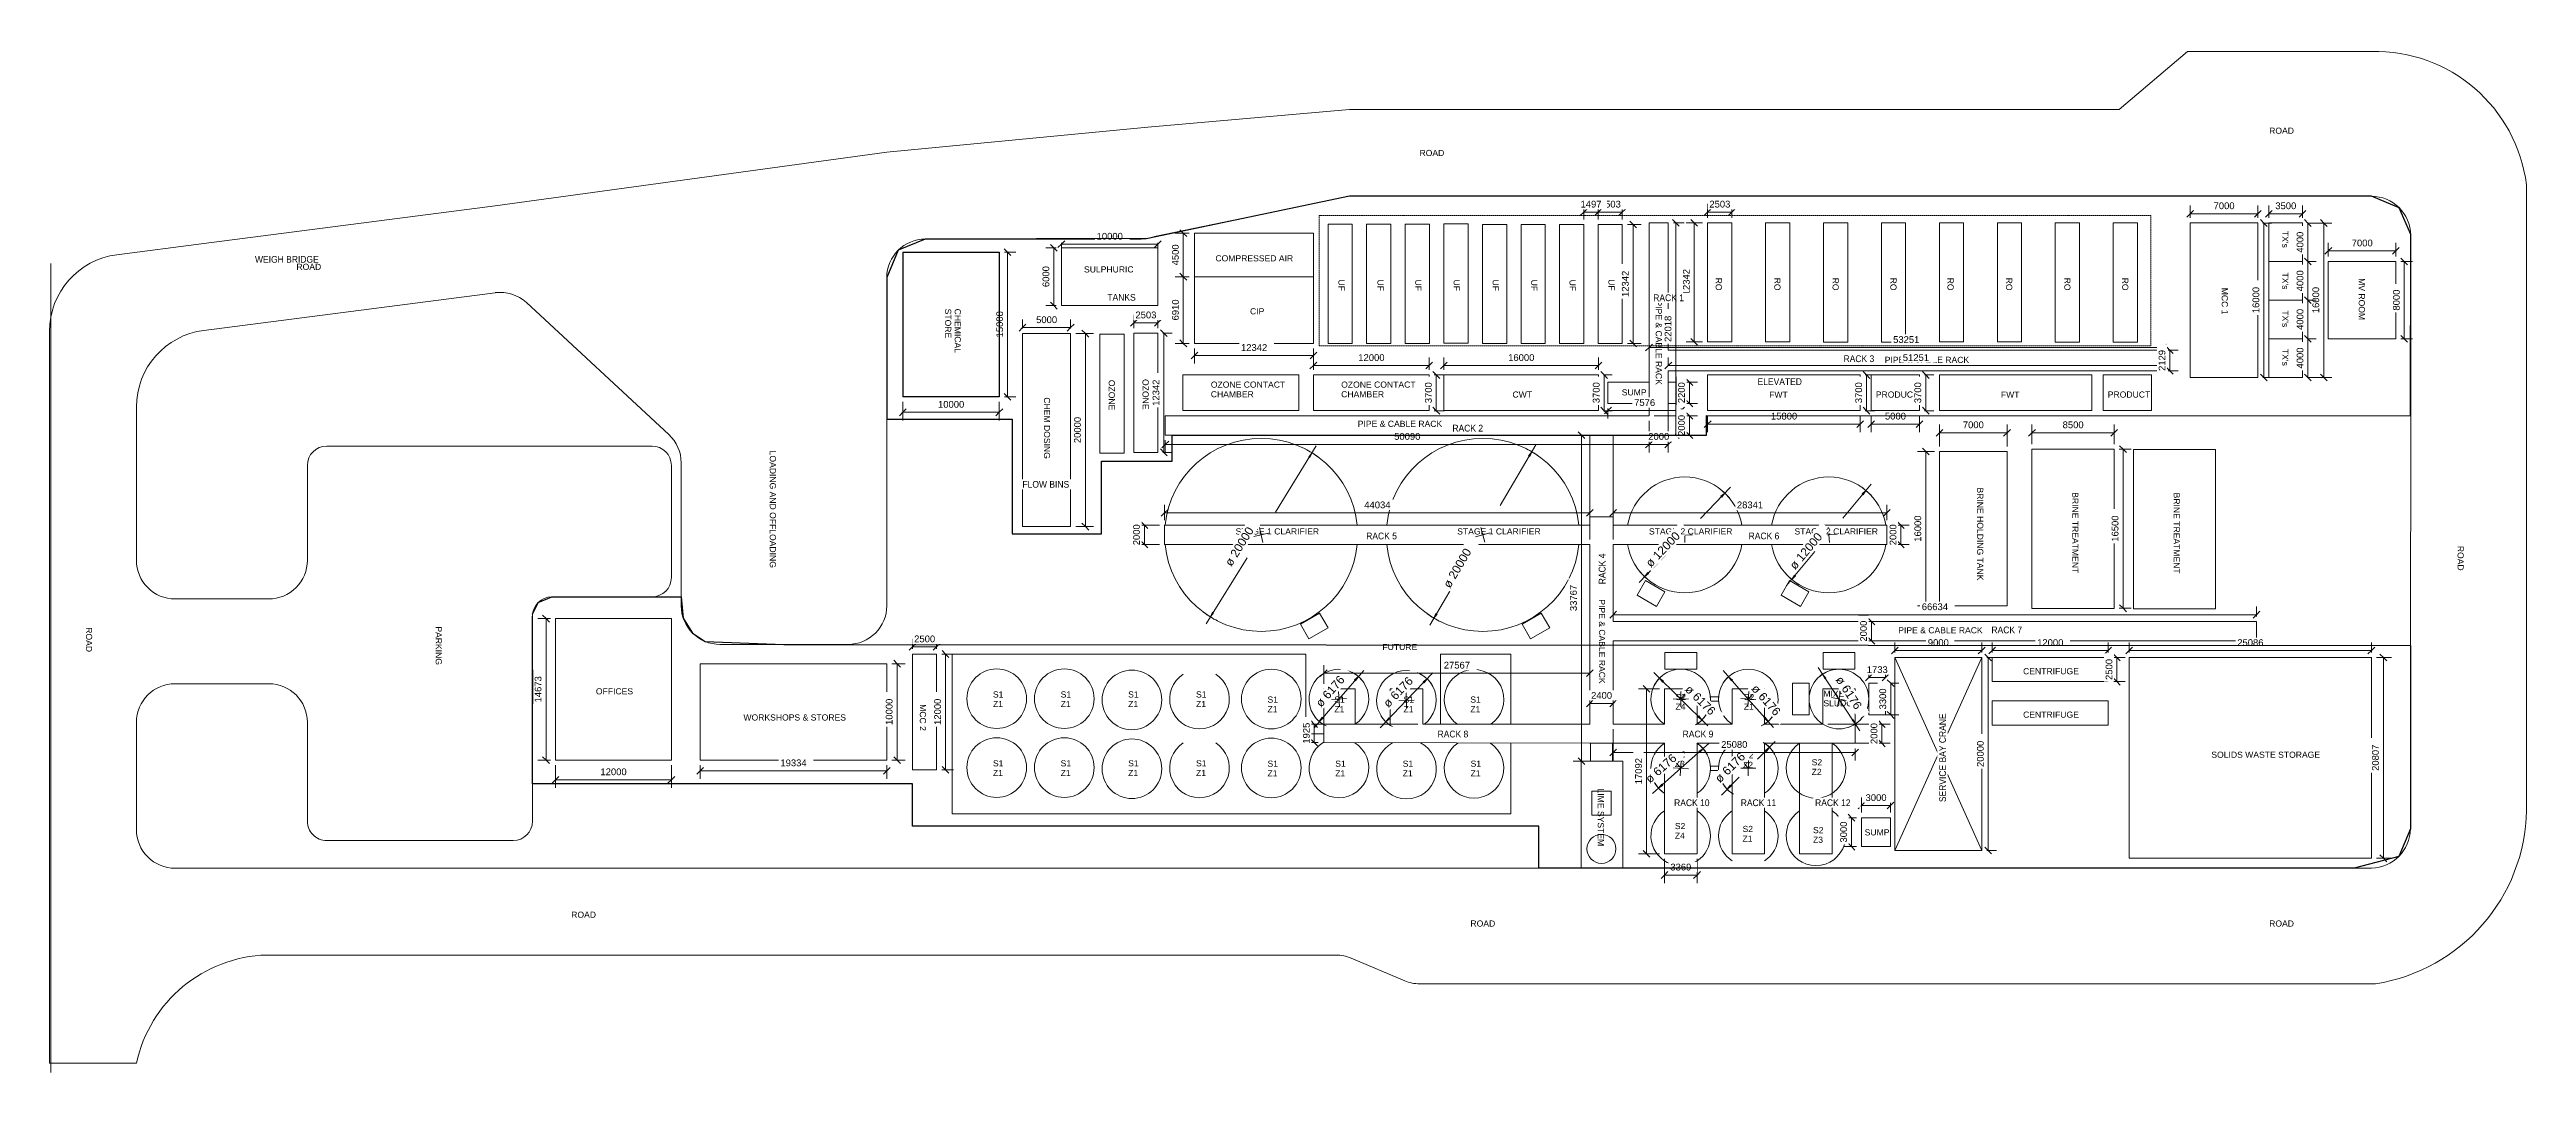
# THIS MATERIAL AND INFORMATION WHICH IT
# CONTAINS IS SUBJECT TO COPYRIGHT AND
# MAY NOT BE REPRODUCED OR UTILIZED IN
# Model space of a CAD drawing. Header units: millimetres. Extents: x 14826 to 398923, y -54749 to 51265.
# Drawn here: x 14826 to 271325, y -54749 to 51265 of the extents above; entities that cross this region are included whole.
import ezdxf

# ---------------------------------------------------------------- set-up
doc = ezdxf.new("R2010")
doc.units = ezdxf.units.MM
doc.linetypes.add('Hidden', pattern=[7.14375, 4.7625, -2.38125])
doc.linetypes.add('IMPORT-DASHED', pattern=[0])
for name, color, linetype, lineweight in [('A-ANNO-DIMS', 7, 'Continuous', 9), ('A-ANNO-DIMS-350', 7, 'Continuous', 9), ('A-DETL-HDLN', 7, 'Hidden', 9), ('FUTURE', 7, 'IMPORT-DASHED', 9), ('G-ANNO-TEXT', 7, 'Continuous', 9), ('PDF3_Geometry', 7, 'Continuous', 9), ('PDF3_Text', 7, 'Continuous', 9)]:
    doc.layers.add(name, color=color, linetype=linetype, lineweight=lineweight)
doc.layers.add('LAYOUT IMPORT_dwg', color=7, linetype='Continuous', lineweight=9, true_color=0x767676)
doc.styles.add('Arial', font='arial.ttf', dxfattribs={"height": 636.361708})
doc.styles.add('Arial_1', font='arial.ttf', dxfattribs={"height": 636.4})
doc.styles.add('Arial_2', font='arial.ttf', dxfattribs={"height": 0.18})
doc.styles.add('Arial_3', font='arial.ttf', dxfattribs={"height": 700})
doc.styles.add('Arial_4', font='arial.ttf', dxfattribs={"width": 0.9, "height": 700})
doc.styles.add('Arial_5', font='arial.ttf', dxfattribs={"height": 875})
doc.dimstyles.new('Diameter_-_2_5mm_Arial', dxfattribs={"dimscale": 304.8, "dimtxt": 892.726975, "dimasz": 1.722441, "dimexe": 2.755906, "dimexo": 0, "dimgap": 1.722441, "dimtad": 1, "dimjust": 3, "dimdec": 0, "dimzin": 0, "dimdsep": 46, "dimtxsty": 'Arial_5', "dimsah": 1, "dimcen": 0.09, "dimdle": 2.755906, "dimazin": 0, "dimtfac": 1, "dimtdec": 4, "dimtix": 1, "dimtmove": 0, "dimatfit": 2, "dimfxl": 1, "dimtvp": 1, "dimtfill": 1, "dimtolj": 1, "dimtzin": 0, "dimarcsym": 2})
doc.dimstyles.new('Diameter_-_2_5mm_Arial_1', dxfattribs={"dimscale": 304.8, "dimtxt": 892.726975, "dimasz": 1.722441, "dimexe": 2.755906, "dimexo": 0, "dimgap": 1.722441, "dimtad": 1, "dimjust": 3, "dimdec": 0, "dimzin": 0, "dimdsep": 46, "dimtxsty": 'Arial_5', "dimsah": 1, "dimcen": 0.09, "dimdle": 2.755906, "dimazin": 0, "dimtfac": 1, "dimtdec": 4, "dimtix": 1, "dimtmove": 0, "dimatfit": 2, "dimfxl": 1, "dimtvp": 1, "dimtfill": 1, "dimtolj": 1, "dimtzin": 0, "dimarcsym": 2})
doc.dimstyles.new('Diameter_-_2_5mm_Arial_2', dxfattribs={"dimscale": 304.8, "dimtxt": 892.726975, "dimasz": 1.722441, "dimexe": 2.755906, "dimexo": 0, "dimgap": 1.722441, "dimtad": 1, "dimjust": 3, "dimdec": 0, "dimzin": 0, "dimdsep": 46, "dimtxsty": 'Arial_5', "dimsah": 1, "dimcen": 0.09, "dimdle": 2.755906, "dimazin": 0, "dimtfac": 1, "dimtdec": 4, "dimtix": 1, "dimtmove": 0, "dimatfit": 2, "dimfxl": 1, "dimtvp": 1, "dimtfill": 1, "dimtolj": 1, "dimtzin": 0, "dimarcsym": 2})
doc.dimstyles.new('Greene_Arch_tick_-_2mm', dxfattribs={"dimscale": 304.8, "dimtxt": 714.18158, "dimasz": 2.296588, "dimexe": 2.755906, "dimexo": 1.722441, "dimgap": 0.86122, "dimtad": 1, "dimdec": 0, "dimzin": 0, "dimdsep": 46, "dimtxsty": 'Arial_3', "dimblk1": 'OBLIQUE', "dimblk2": 'OBLIQUE', "dimsah": 1, "dimcen": 0.09, "dimazin": 0, "dimtfac": 1, "dimtdec": 4, "dimtix": 1, "dimtmove": 0, "dimatfit": 3, "dimfxl": 1, "dimtvp": 1, "dimtfill": 1, "dimtolj": 1, "dimtzin": 0, "dimarcsym": 2})

# ---------------------------------------------------------------- blocks, each defined once
blk = doc.blocks.new('LAYOUT IMPORT_dwg__U2-326937-LEVEL 1')
at = {"layer": 'PDF3_Geometry', "flags": 128}
blk.add_lwpolyline([(1650, 781), (1650, 867), (-1650, 867), (-1650, -867), (-842, -867), (842, -867), (1650, -867), (1650, 113), (1650, 405)], close=True, dxfattribs=at)
blk = doc.blocks.new('LAYOUT IMPORT_dwg__U3-326938-LEVEL 1')
blk.add_blockref('LAYOUT IMPORT_dwg__U2-326937-LEVEL 1', (944555, 32537))
for p, rotation in [((940600, 28582), 89.99999999999997), ((944555, 24628), 180)]:
    blk.add_blockref('LAYOUT IMPORT_dwg__U2-326937-LEVEL 1', p, dxfattribs=dict(rotation=rotation))
blk = doc.blocks.new('LAYOUT IMPORT_dwg-326166-LEVEL 1')
at = {"lineweight": 9}
for p, q in [((-28842, 327399), (-93668, 327399)), ((-26933, 315379), (-88522, 315417)), ((-22851, 83899), (-22851, 311338)), ((-10868, 212791), (-10868, 311765)), ((-44685, 261983), (-24685, 270983)), ((-92491, 258422), (-92491, 255803)), ((-69722, 230410), (-69722, 232810)), ((-58391, 232810), (-59253, 232810)), ((-59253, 232810), (-59253, 231610)), ((-59253, 230410), (-59253, 231610)), ((-58391, 230410), (-59253, 230410)), ((-13535, 205681), (-11184, 211232)), ((-13851, 93398), (-13851, 204121)), ((-88054, 183933), (-88054, 161598)), ((-84054, 157598), (-50045, 157598)), ((-46045, 153598), (-46045, 140311)), ((-50045, 136311), (-64851, 136311)), ((-67784, 135031), (-81460, 120285)), ((-64597, 135294), (-52971, 135294)), ((-66597, 99598), (-66597, 133294)), ((-50971, 133294), (-50971, 122914)), ((-48971, 120914), (-27716, 120914)), ((-25716, 118914), (-25716, 99598)), ((-82493, 117051), (-78583, 86872)), ((-54751, 97598), (-64597, 97598)), ((-27716, 97598), (-37971, 97598)), ((-50751, 83899), (-50751, 93598)), ((-41971, 93598), (-41971, 83899)), ((-70650, 79899), (-54751, 79899)), ((-37971, 79899), (-26851, 79899)), ((-85532, 71038), (-1678, 71038))]:
    blk.add_line(p, q, dxfattribs=at)
at = {"lineweight": 9, "flags": 128}
for points in [[(-107491, 311338), (-107491, 292314), (-101491, 285221), (-101491, 205507), (-99656, 184637), (-97044, 157598), (-91493, 117051), (-87583, 86872), (-86429, 77880)], [(-92491, 311338), (-92491, 205507), (-88302, 185319)], [(-37792, 245135), (-37792, 241504), (-41440, 241504), (-41440, 238135), (-37792, 238135), (-37792, 232810), (-46406, 232810), (-46406, 299444), (-48406, 299444), (-48406, 232810), (-56391, 232810), (-56391, 246235), (-56391, 261151), (-58391, 261151), (-58391, 246235), (-58391, 232810), (-67722, 232810), (-67722, 236533), (-67722, 238533), (-74395, 238533), (-74395, 289784), (-76524, 289784), (-76524, 238533), (-89740, 238533), (-89740, 236533), (-74395, 236533), (-69722, 236533), (-69722, 186443), (-67722, 186443), (-67722, 230410), (-58391, 230410), (-58391, 209326), (-58391, 186376), (-56391, 186376), (-56391, 209376)], [(-44685, 270983), (-24685, 270983), (-24685, 261983), (-44685, 261983), (-44685, 270983), (-24685, 261983)], [(-35792, 255504), (-24348, 255504), (-24348, 252135), (-35792, 252135), (-35792, 248504), (-35792, 257891), (-37792, 257891), (-41440, 257891), (-41440, 254521), (-37792, 254521), (-37792, 248504), (-41440, 248504), (-41440, 245135), (-37792, 245135)], [(-35792, 248504), (-24348, 248504), (-24348, 245135), (-35792, 245135), (-35792, 241504), (-24348, 241504), (-24348, 238135), (-35792, 238135), (-35792, 232810), (-35792, 230410), (-35867, 202793)], [(-73215, 238533), (-73215, 239860), (-71015, 239860), (-71015, 238533)], [(-71015, 236533), (-71015, 232284), (-73215, 232284), (-73215, 236533)], [(-56391, 209326), (-56391, 230410), (-37792, 230410), (-37792, 213104), (-41440, 213104), (-41440, 209735), (-37792, 209735)], [(-37792, 209735), (-37792, 206103), (-41440, 206103), (-41440, 202843), (-35867, 202843)], [(-78494, 70899), (-70650, 70899), (-2636, 70899), (-2636, 79899)]]:
    blk.add_lwpolyline(points, dxfattribs=at)
for points in [[(-44685, 286252), (-44685, 311338), (-23877, 311338), (-23877, 286252)], [(-89713, 300716), (-89713, 304216), (-85713, 304216), (-85713, 300716)], [(-85713, 300716), (-85713, 304216), (-81713, 304216), (-81713, 300716)], [(-81713, 300716), (-81713, 304216), (-77713, 304216), (-77713, 300716)], [(-77713, 300716), (-77713, 304216), (-73713, 304216), (-73713, 300716)], [(-49780, 276194), (-49780, 284694), (-66280, 284694), (-66280, 276194)], [(-44685, 284073), (-42185, 284073), (-42185, 272073), (-44685, 272073)], [(-66030, 273608), (-50030, 273608), (-50030, 266608), (-66030, 266608)], [(-73965, 259542), (-73965, 264542), (-70265, 264542), (-70265, 259542)], [(-89713, 263107), (-89713, 260604), (-77371, 260604), (-77371, 263107)], [(-28085, 258534), (-28085, 261534), (-25085, 261534), (-25085, 258534)], [(-89713, 257108), (-89713, 254606), (-77371, 254606), (-77371, 257108)], [(-73965, 242608), (-73965, 258408), (-70265, 258408), (-70265, 242608)], [(-52649, 251094), (-51133, 250219), (-49984, 252211), (-51499, 253086)], [(-89740, 251108), (-89740, 248606), (-77398, 248606), (-77398, 251108)], [(-89740, 245111), (-89740, 242608), (-77398, 242608), (-77398, 245111)], [(-40605, 242908), (-40605, 243731), (-40155, 243731), (-40155, 242908)], [(-33428, 242908), (-33428, 243731), (-32978, 243731), (-32978, 242908)], [(-52649, 236178), (-51133, 235303), (-49984, 237295), (-51499, 238170)], [(-89566, 233769), (-89566, 231266), (-77224, 231266), (-77224, 233769)], [(-33954, 229495), (-33954, 233836), (-22851, 233836), (-22851, 229495)], [(-70265, 231293), (-70265, 215293), (-73965, 215293), (-73965, 231293)], [(-35792, 230460), (-35792, 232760), (-33954, 232760), (-33954, 230460)], [(-30849, 230610), (-30849, 232610), (-28349, 232610), (-28349, 230610)], [(-89566, 229769), (-89566, 227266), (-77224, 227266), (-77224, 229769)], [(-89566, 225795), (-89566, 223292), (-77224, 223292), (-77224, 225795), (-89566, 225795), (-89566, 223292), (-77224, 223292), (-77224, 225795)], [(-49286, 225378), (-47770, 226252), (-46620, 224261), (-48136, 223386)], [(-89566, 221795), (-89566, 219292), (-77224, 219292), (-77224, 221795)], [(-73965, 213774), (-73965, 201774), (-70265, 201774), (-70265, 213774)], [(-49286, 202428), (-47770, 203303), (-46620, 201311), (-48136, 200436)], [(-84149, 189455), (-88649, 189455), (-88649, 201797), (-84149, 201797)], [(-84149, 201797), (-77238, 201797), (-77238, 189455), (-84149, 189455)], [(-87149, 175677), (-87149, 185677), (-81149, 185677), (-81149, 175677)], [(-65944, 183174), (-65944, 185677), (-78285, 185677), (-78285, 183174)], [(-58245, 176643), (-58245, 171643), (-78245, 171643), (-78245, 176643)], [(-86703, 159253), (-86703, 169253), (-71703, 169253), (-71703, 159253)], [(-33044, 162764), (-33044, 160264), (-45044, 160264), (-45044, 162764)], [(-44044, 157598), (-34044, 157598), (-34044, 138264), (-44044, 138264)], [(-48710, 135294), (-34037, 135294), (-34037, 123294), (-48710, 123294)]]:
    blk.add_lwpolyline(points, close=True, dxfattribs=at)
at = {"lineweight": 9}
for centre, radius in [((-40380, 256206), 3088), ((-24850, 231610), 1500)]:
    blk.add_circle(centre, radius, dxfattribs=at)
for centre, radius, start, end in [((-91705, 311730), 15791, 97.14162, 181.42247), ((-29158, 308886), 18516, 8.94637, 89.02251), ((-88381, 311309), 4111, 90.98045, 179.59221), ((-26962, 311268), 4111, 0.98045, 89.59221), ((-40380, 246819), 3088, 33.06079, 326.93921), ((-33203, 246819), 3088, 33.06079, 146.93921), ((-57391, 240235), 6000, 99.59407, 260.40593), ((-57391, 240235), 6000, 279.59407, 80.40593), ((-33203, 246819), 3088, 213.06079, 326.93921), ((-40380, 239819), 3088, 33.06079, 326.93921), ((-33203, 239819), 3088, 33.06079, 146.93921), ((-33203, 239819), 3088, 213.06079, 326.93921), ((-57391, 219326), 10000, 95.73917, 264.26083), ((-57391, 219326), 10000, 275.73917, 84.26083), ((-40253, 211419), 3088, 37.14897, 322.85103), ((-14868, 212791), 4000, 337.05074, 0), ((-57391, 196376), 10000, 275.73917, 84.26083), ((-40380, 204419), 3088, 33.06079, 329.32535), ((-9851, 204121), 4000, 157.05074, 180), ((-92054, 183933), 4000, 360, 20.26419), ((-84054, 161598), 4000, 180, 270), ((-50045, 153598), 4000, 360, 90), ((-50045, 140311), 4000, 270, 0), ((-64851, 132311), 4000, 90, 137.15768), ((-64597, 133294), 2000, 90, 180), ((-52971, 133294), 2000, 0, 90), ((-48971, 122914), 2000, 180, 270), ((-27716, 118914), 2000, 0, 90), ((-78527, 117565), 4000, 137.15768, 187.3821), ((-64597, 99598), 2000, 180, 270), ((-54751, 93598), 4000, 360, 90), ((-37971, 93598), 4000, 90, 180), ((-27716, 99598), 2000, 270, 0), ((358, 93796), 14215, 181.60518, 257.84131), ((-70650, 87899), 8000, 187.3821, 270), ((-54751, 83899), 4000, 270, 0), ((-37971, 83899), 4000, 180, 270), ((-26851, 83899), 4000, 270, 0), ((-78494, 78899), 8000, 187.31879, 270)]:
    blk.add_arc(centre, radius, start, end, dxfattribs=at)
at = {"layer": 'FUTURE', "color": 1, "linetype": 'Continuous', "true_color": 0xff0000, "flags": 128}
for points in [[(-77713, 306879), (-77713, 313879), (-85713, 313879), (-85713, 306879)], [(-49738, 286694), (-49738, 295194), (-66238, 295194), (-66238, 286694)], [(-73965, 283560), (-73965, 288560), (-70265, 288560), (-70265, 283560)], [(-89713, 287107), (-89713, 284604), (-77371, 284604), (-77371, 287107)], [(-73965, 266608), (-73965, 282408), (-70265, 282408), (-70265, 266608)], [(-40186, 284073), (-37686, 284073), (-37686, 272073), (-40186, 272073)], [(-89713, 281108), (-89713, 278606), (-77371, 278606), (-77371, 281108)], [(-89740, 275108), (-89740, 272606), (-77398, 272606), (-77398, 275108)], [(-89740, 269111), (-89740, 266608), (-77398, 266608), (-77398, 269111)], [(-89616, 217796), (-89616, 215293), (-77274, 215293), (-77274, 217796)], [(-89580, 213795), (-89580, 211292), (-77238, 211292), (-77238, 213795), (-89580, 213795), (-89580, 211292), (-77238, 211292), (-77238, 213795)], [(-89580, 209795), (-89580, 207292), (-77238, 207292), (-77238, 209795)], [(-89580, 205796), (-89580, 203293), (-77238, 203293), (-77238, 205796)], [(-73965, 200274), (-73965, 188274), (-70265, 188274), (-70265, 200274)], [(-65861, 179675), (-65861, 182178), (-78203, 182178), (-78203, 179675)]]:
    blk.add_lwpolyline(points, close=True, dxfattribs=at)
for points in [[(-37792, 214950), (-45044, 214950), (-45044, 222231), (-37792, 222231)], [(-35792, 222231), (-28474, 222231), (-28474, 214858)], [(-28474, 214985), (-28474, 164383), (-45044, 164383), (-45044, 200983), (-36789, 200983), (-36789, 202793)]]:
    blk.add_lwpolyline(points, dxfattribs=at)
at = {"layer": 'FUTURE', "color": 1, "linetype": 'Continuous', "true_color": 0xff0000}
for centre in [(-40380, 197419), (-33241, 197418), (-40291, 182986), (-33152, 182986), (-40417, 175985), (-33279, 175985), (-40417, 168985), (-33279, 168985)]:
    blk.add_circle(centre, 3088, dxfattribs=at)
for centre, radius, start, end in [((-57391, 255151), 6000, 99.59407, 260.40593), ((-57391, 255151), 6000, 279.59407, 80.40593), ((-33203, 253819), 3088, 213.06079, 146.93921), ((-26203, 253819), 3088, 213.06079, 146.93921), ((-26203, 246819), 3088, 33.06079, 146.93921), ((-26203, 246819), 3088, 213.06079, 326.93921), ((-26203, 239819), 3088, 33.06079, 146.93921), ((-26203, 239819), 3088, 213.06079, 33.06079), ((-40342, 218419), 3088, 34.3168, 326.93921), ((-33203, 218418), 3088, 213.04823, 146.93921), ((-33114, 211419), 3088, 207.74474, 151.94219), ((-57391, 196376), 10000, 95.73917, 264.26083), ((-33241, 204418), 3088, 211.74859, 147.93834), ((-40380, 189985), 3088, 213.04823, 146.93921), ((-33241, 189985), 3088, 213.04823, 146.93921)]:
    blk.add_arc(centre, radius, start, end, dxfattribs=at)
at = {"layer": 'PDF3_Geometry', "flags": 128}
for points in [[(-73713, 292574), (-73713, 299574), (-89713, 299574), (-89713, 292574)], [(-45115, 241469), (-45201, 241469), (-45201, 238169), (-43468, 238169), (-43468, 238978), (-43468, 240661), (-43468, 241469), (-44447, 241469), (-44740, 241469)]]:
    blk.add_lwpolyline(points, close=True, dxfattribs=at)
blk.add_blockref('LAYOUT IMPORT_dwg__U3-326938-LEVEL 1', (-984934, 227623))
at = {"lineweight": 9, "insert": (-59253, 231610), "char_height": 0.18, "width": 1.42, "attachment_point": 2, "line_spacing_factor": 0.941778, "style": 'Arial_2'}
blk.add_mtext('2400.0000', dxfattribs=at)
at = {"layer": 'PDF3_Text', "attachment_point": 1, "line_spacing_factor": 0.941778}
for s, insert, char_height, width, style in [('ROAD', (-56255, 320899), 636.4, 3060.98, 'Arial'), ('MV ROOM', (-83996, 310667), 636.4, 5179.52, 'Arial'), ("TX's", (-88889, 302741), 636.4, 2087.39, 'Arial'), ("TX's", (-84575, 302741), 636.4, 2087.39, 'Arial'), ("TX's", (-80659, 302741), 636.4, 2087.39, 'Arial'), ("TX's", (-76659, 302741), 636.4, 2087.39, 'Arial'), ('MCC 1', (-83000, 296477), 636.4, 3294.64, 'Arial'), ('BRINE TREATMENT', (-61770, 291500), 636.4, 10008.55, 'Arial_1'), ('RO', (-84047, 286168), 636.4, 1588.91, 'Arial'), ('RO', (-84047, 280177), 636.4, 1588.91, 'Arial'), ('BRINE TREATMENT', (-61812, 281000), 636.4, 10008.55, 'Arial_1'), ('RO', (-84047, 274149), 636.4, 1588.91, 'Arial'), ('BRINE HOLDING TANK', (-62303, 271149), 636.4, 11488.42, 'Arial_1'), ('RO', (-84047, 268077), 636.4, 1588.91, 'Arial'), ('RO', (-84047, 262166), 636.4, 1588.91, 'Arial'), ('RO', (-84047, 256177), 636.4, 1588.91, 'Arial'), ('RO', (-84047, 250149), 636.4, 1588.91, 'Arial'), ('RO', (-84047, 244077), 636.4, 1588.91, 'Arial'), ('PIPE & CABLE RACK', (-81682, 237866), 636.36, 10444.72, 'Arial'), ('UF', (-83889, 232972), 636.4, 1409.76, 'Arial'), ('PIPE & CABLE RACK', (-50714, 231992), 636.36, 10444.72, 'Arial'), ('LIME SYSTEM', (-31106, 231864), 636.36, 7118.92, 'Arial'), ('UF', (-83838, 228938), 636.4, 1409.76, 'Arial'), ('UF', (-83838, 224959), 636.4, 1409.76, 'Arial'), ('UF', (-83853, 220972), 636.4, 1409.76, 'Arial'), ('UF', (-83853, 216938), 636.4, 1409.76, 'Arial'), ('UF', (-83853, 212959), 636.4, 1409.76, 'Arial'), ('UF', (-83853, 209051), 636.4, 1409.76, 'Arial'), ('UF', (-83853, 205013), 636.4, 1409.76, 'Arial'), ('OZONE', (-73542, 184719), 636.4, 3769.76, 'Arial_1'), ('OZONE', (-73459, 181220), 636.4, 3769.76, 'Arial_1'), ('CHEM DOSING', (-71643, 174513), 636.4, 7594.04, 'Arial_1'), ('CHEMICAL\\PSTORE', (-80836, 165269), 636.4, 5436.55, 'Arial'), ('MCC 2', (-39848, 161660), 636.4, 3294.64, 'Arial'), ('LOADING AND OFFLOADING', (-66121, 146123), 636.36, 14494.88, 'Arial'), ('PARKING', (-47914, 111520), 636.4, 4774.51, 'Arial'), ('ROAD', (-47816, 75312), 636.4, 3060.98, 'Arial')]:
    blk.add_mtext(s, dxfattribs=dict(at, insert=insert, char_height=char_height, width=width, style=style))
at = {"layer": 'PDF3_Text', "attachment_point": 1, "rotation": 90, "line_spacing_factor": 0.941778}
for s, insert, char_height, width, style in [('SOLIDS WASTE STORAGE', (-34927, 294767), 636.36, 13443.39, 'Arial'), ('ROAD', (-99597, 300755), 636.4, 3060.98, 'Arial'), ('ROAD', (-17435, 300755), 636.4, 3060.98, 'Arial'), ('PRODUCT', (-72255, 284043), 636.4, 5234.04, 'Arial'), ('CENTRIFUGE', (-43582, 275273), 636.4, 6885.26, 'Arial'), ('CENTRIFUGE', (-39083, 275273), 636.4, 6885.26, 'Arial'), ('FWT', (-72244, 272976), 636.4, 2289.89, 'Arial'), ('PIPE & CABLE RACK', (-75847, 260944), 636.36, 10444.72, 'Arial'), ('PIPE & CABLE RACK', (-47828, 262345), 636.36, 10444.72, 'Arial'), ('PRODUCT', (-72255, 260025), 636.4, 5234.04, 'Arial'), ('STAGE 2 CLARIFIER', (-58070, 251600), 636.4, 10320.1, 'Arial_1'), ('SUMP', (-26882, 258863), 636.4, 3060.98, 'Arial'), ('MIXED\\PSLUDGE', (-41258, 254592), 636.4, 4361.7, 'Arial'), ('S2\\PZ2', (-34147, 253378), 636.4, 1300.72, 'Arial'), ('S2\\PZ3', (-27115, 253517), 636.4, 1300.72, 'Arial'), ('FWT', (-72244, 248976), 636.4, 2289.89, 'Arial'), ('S2\\PZ1', (-40907, 246353), 636.4, 1300.72, 'Arial'), ('S2\\PZ2', (-34871, 246270), 636.4, 1300.72, 'Arial'), ('S2\\PZ1', (-27236, 246218), 636.4, 1300.72, 'Arial'), ('STAGE 2 CLARIFIER', (-58070, 236529), 636.4, 10320.1, 'Arial_1'), ('S2\\PZ4', (-40907, 239276), 636.4, 1300.72, 'Arial'), ('S2\\PZ3', (-34972, 239210), 636.4, 1300.72, 'Arial'), ('S2\\PZ4', (-27537, 239210), 636.4, 1300.72, 'Arial'), ('SUMP', (-72480, 233712), 636.4, 3060.98, 'Arial'), ('CWT', (-72255, 222396), 636.4, 2406.73, 'Arial'), ('STAGE 1 CLARIFIER', (-58070, 216673), 636.4, 10320.1, 'Arial_1'), ('S1\\PZ1', (-40643, 218029), 636.4, 1300.72, 'Arial'), ('S1\\PZ1', (-34000, 218057), 636.4, 1300.72, 'Arial'), ('ROAD', (-17435, 218044), 636.4, 3060.98, 'Arial'), ('ROAD', (-97291, 212767), 636.4, 3060.98, 'Arial'), ('PIPE & CABLE RACK', (-69220, 206374), 636.36, 10444.72, 'Arial'), ('OZONE CONTACT\\PCHAMBER', (-73284, 204656), 636.36, 9089.48, 'Arial'), ('FUTURE', (-46093, 208928), 636.4, 4291.6, 'Arial'), ('S1\\PZ1', (-40643, 211110), 636.4, 1300.72, 'Arial'), ('S1\\PZ1', (-34000, 211028), 636.4, 1300.72, 'Arial'), ('S1\\PZ1', (-40643, 203942), 636.4, 1300.72, 'Arial'), ('S1\\PZ1', (-34000, 204040), 636.4, 1300.72, 'Arial'), ('STAGE 1 CLARIFIER', (-58070, 193723), 636.4, 10320.1, 'Arial_1'), ('COMPRESSED AIR', (-86371, 191633), 636.36, 9603.54, 'Arial'), ('OZONE CONTACT\\PCHAMBER', (-73284, 191156), 636.36, 9089.48, 'Arial'), ('S1\\PZ1', (-40643, 197026), 636.4, 1300.72, 'Arial'), ('S1\\PZ1', (-34000, 197026), 636.4, 1300.72, 'Arial'), ('CIP', (-80880, 195218), 636.4, 1768.05, 'Arial'), ('S1\\PZ1', (-41176, 189624), 636.4, 1300.72, 'Arial'), ('S1\\PZ1', (-34037, 189624), 636.4, 1300.72, 'Arial'), ('SULPHURIC', (-85223, 178023), 636.4, 6121.96, 'Arial'), ('S1\\PZ1', (-41176, 182595), 636.4, 1300.72, 'Arial'), ('S1\\PZ1', (-34037, 182595), 636.4, 1300.72, 'Arial'), ('S1\\PZ1', (-41176, 175607), 636.4, 1300.72, 'Arial'), ('S1\\PZ1', (-34037, 175607), 636.4, 1300.72, 'Arial'), ('S1\\PZ1', (-41176, 168593), 636.4, 1300.72, 'Arial'), ('S1\\PZ1', (-34037, 168593), 636.4, 1300.72, 'Arial'), ('WORKSHOPS & STORES', (-38789, 142757), 636.36, 12672.31, 'Arial'), ('OFFICES', (-41498, 127477), 636.4, 4595.37, 'Arial'), ('ROAD', (-18349, 124923), 636.4, 3060.98, 'Arial'), ('ROAD', (-85488, 96465), 636.4, 3060.98, 'Arial')]:
    blk.add_mtext(s, dxfattribs=dict(at, insert=insert, char_height=char_height, width=width, style=style))
blk = doc.blocks.new('DIMBLOCK1-LEVEL 1')
at = {"layer": 'A-ANNO-DIMS-350', "lineweight": 35, "transparency": 16777216}
for p, q in [((244642, 34246), (244292, 33896)), ((244642, 34246), (244992, 34596)), ((248142, 34246), (247792, 33896)), ((248142, 34246), (248492, 34596))]:
    blk.add_line(p, q, dxfattribs=at)
at = {"layer": 'A-ANNO-DIMS-350', "transparency": 16777216}
for p, q in [((244642, 34246), (244642, 35086)), ((244642, 34246), (248142, 34246)), ((244642, 34246), (244642, 33810)), ((248142, 34246), (248142, 35086)), ((248142, 34246), (248142, 33810))]:
    blk.add_line(p, q, dxfattribs=at)
at = {"layer": 'A-ANNO-DIMS-350', "color": 0, "transparency": 16777216, "insert": (245315, 35418), "char_height": 700, "width": 2584.24, "attachment_point": 1, "line_spacing_factor": 0.941778, "style": 'Arial_3', "bg_fill": 3, "box_fill_scale": 1.25, "bg_fill_color": 256, "bg_fill_true_color": 13158600, "bg_fill_transparency": 0}
blk.add_mtext('3500', dxfattribs=at)
blk = doc.blocks.new('_Oblique')
at = {"color": 0, "linetype": 'ByBlock', "lineweight": -2}
blk.add_line((-0.5, -0.5), (0.5, 0.5), dxfattribs=at)
blk = doc.blocks.new('DIMBLOCK2-LEVEL 1')
at = {"layer": 'A-ANNO-DIMS-350', "lineweight": 35, "transparency": 16777216}
for p, q in [((250330, 33285), (249980, 33635)), ((250330, 33285), (250680, 32935)), ((250330, 17285), (249980, 17635)), ((250330, 17285), (250680, 16935))]:
    blk.add_line(p, q, dxfattribs=at)
at = {"layer": 'A-ANNO-DIMS-350', "transparency": 16777216}
for p, q in [((250330, 33285), (248667, 33285)), ((250330, 17285), (250330, 33285)), ((250330, 33285), (251170, 33285)), ((250330, 17285), (248667, 17285)), ((250330, 17285), (251170, 17285))]:
    blk.add_line(p, q, dxfattribs=at)
at = {"layer": 'A-ANNO-DIMS-350', "color": 0, "transparency": 16777216, "insert": (249159, 23939), "char_height": 700, "width": 3230.3, "attachment_point": 1, "rotation": 90, "line_spacing_factor": 0.941778, "style": 'Arial_3', "bg_fill": 3, "box_fill_scale": 1.25, "bg_fill_color": 256, "bg_fill_true_color": 13158600, "bg_fill_transparency": 0}
blk.add_mtext('16000', dxfattribs=at)
blk = doc.blocks.new('DIMBLOCK3-LEVEL 1')
at = {"layer": 'A-ANNO-DIMS-350', "lineweight": 35, "transparency": 16777216}
for p, q in [((248695, 21285), (248345, 21635)), ((248695, 21285), (249045, 20935)), ((248695, 17285), (248345, 17635)), ((248695, 17285), (249045, 16935))]:
    blk.add_line(p, q, dxfattribs=at)
at = {"layer": 'A-ANNO-DIMS-350', "transparency": 16777216}
for p, q in [((248695, 21285), (248667, 21285)), ((248695, 17285), (248695, 21285)), ((248695, 21285), (249535, 21285)), ((248695, 17285), (248667, 17285)), ((248695, 17285), (249535, 17285))]:
    blk.add_line(p, q, dxfattribs=at)
at = {"layer": 'A-ANNO-DIMS-350', "color": 0, "transparency": 16777216, "insert": (247524, 18209), "char_height": 700, "width": 2584.24, "attachment_point": 1, "rotation": 90, "line_spacing_factor": 0.941778, "style": 'Arial_3', "bg_fill": 3, "box_fill_scale": 1.25, "bg_fill_color": 256, "bg_fill_true_color": 13158600, "bg_fill_transparency": 0}
blk.add_mtext('4000', dxfattribs=at)
blk = doc.blocks.new('DIMBLOCK4-LEVEL 1')
at = {"layer": 'A-ANNO-DIMS-350', "lineweight": 35, "transparency": 16777216}
for p, q in [((248695, 25285), (248345, 25635)), ((248695, 25285), (249045, 24935)), ((248695, 21285), (248345, 21635)), ((248695, 21285), (249045, 20935))]:
    blk.add_line(p, q, dxfattribs=at)
at = {"layer": 'A-ANNO-DIMS-350', "transparency": 16777216}
for p, q in [((248695, 25285), (248667, 25285)), ((248695, 21285), (248695, 25285)), ((248695, 25285), (249535, 25285)), ((248695, 21285), (248667, 21285)), ((248695, 21285), (249535, 21285))]:
    blk.add_line(p, q, dxfattribs=at)
at = {"layer": 'A-ANNO-DIMS-350', "color": 0, "transparency": 16777216, "insert": (247524, 22209), "char_height": 700, "width": 2584.24, "attachment_point": 1, "rotation": 90, "line_spacing_factor": 0.941778, "style": 'Arial_3', "bg_fill": 3, "box_fill_scale": 1.25, "bg_fill_color": 256, "bg_fill_true_color": 13158600, "bg_fill_transparency": 0}
blk.add_mtext('4000', dxfattribs=at)
blk = doc.blocks.new('DIMBLOCK5-LEVEL 1')
at = {"layer": 'A-ANNO-DIMS-350', "lineweight": 35, "transparency": 16777216}
for p, q in [((248695, 29285), (248345, 29635)), ((248695, 29285), (249045, 28935)), ((248695, 25285), (248345, 25635)), ((248695, 25285), (249045, 24935))]:
    blk.add_line(p, q, dxfattribs=at)
at = {"layer": 'A-ANNO-DIMS-350', "transparency": 16777216}
for p, q in [((248695, 29285), (248667, 29285)), ((248695, 25285), (248695, 29285)), ((248695, 29285), (249535, 29285)), ((248695, 25285), (248667, 25285)), ((248695, 25285), (249535, 25285))]:
    blk.add_line(p, q, dxfattribs=at)
at = {"layer": 'A-ANNO-DIMS-350', "color": 0, "transparency": 16777216, "insert": (247524, 26209), "char_height": 700, "width": 2584.24, "attachment_point": 1, "rotation": 90, "line_spacing_factor": 0.941778, "style": 'Arial_3', "bg_fill": 3, "box_fill_scale": 1.25, "bg_fill_color": 256, "bg_fill_true_color": 13158600, "bg_fill_transparency": 0}
blk.add_mtext('4000', dxfattribs=at)
blk = doc.blocks.new('DIMBLOCK6-LEVEL 1')
at = {"layer": 'A-ANNO-DIMS-350', "lineweight": 35, "transparency": 16777216}
for p, q in [((248695, 33285), (248345, 33635)), ((248695, 33285), (249045, 32935)), ((248695, 29285), (248345, 29635)), ((248695, 29285), (249045, 28935))]:
    blk.add_line(p, q, dxfattribs=at)
at = {"layer": 'A-ANNO-DIMS-350', "transparency": 16777216}
for p, q in [((248695, 33285), (248667, 33285)), ((248695, 29285), (248695, 33285)), ((248695, 33285), (249535, 33285)), ((248695, 29285), (248667, 29285)), ((248695, 29285), (249535, 29285))]:
    blk.add_line(p, q, dxfattribs=at)
at = {"layer": 'A-ANNO-DIMS-350', "color": 0, "transparency": 16777216, "insert": (247524, 30209), "char_height": 700, "width": 2584.24, "attachment_point": 1, "rotation": 90, "line_spacing_factor": 0.941778, "style": 'Arial_3', "bg_fill": 3, "box_fill_scale": 1.25, "bg_fill_color": 256, "bg_fill_true_color": 13158600, "bg_fill_transparency": 0}
blk.add_mtext('4000', dxfattribs=at)
blk = doc.blocks.new('DIMBLOCK7-LEVEL 1')
at = {"layer": 'A-ANNO-DIMS-350', "lineweight": 35, "transparency": 16777216}
for p, q in [((236500, 34246), (236150, 33896)), ((236500, 34246), (236850, 34596)), ((243500, 34246), (243150, 33896)), ((243500, 34246), (243850, 34596))]:
    blk.add_line(p, q, dxfattribs=at)
at = {"layer": 'A-ANNO-DIMS-350', "transparency": 16777216}
for p, q in [((236500, 34246), (236500, 35086)), ((236500, 34246), (243500, 34246)), ((236500, 34246), (236500, 33810)), ((243500, 34246), (243500, 35086)), ((243500, 34246), (243500, 33810))]:
    blk.add_line(p, q, dxfattribs=at)
at = {"layer": 'A-ANNO-DIMS-350', "color": 0, "transparency": 16777216, "insert": (238924, 35418), "char_height": 700, "width": 2584.24, "attachment_point": 1, "line_spacing_factor": 0.941778, "style": 'Arial_3', "bg_fill": 3, "box_fill_scale": 1.25, "bg_fill_color": 256, "bg_fill_true_color": 13158600, "bg_fill_transparency": 0}
blk.add_mtext('7000', dxfattribs=at)
blk = doc.blocks.new('DIMBLOCK8-LEVEL 1')
at = {"layer": 'A-ANNO-DIMS-350', "lineweight": 35, "transparency": 16777216}
for p, q in [((244126, 33285), (243776, 33635)), ((244126, 33285), (244476, 32935)), ((244126, 17285), (243776, 17635)), ((244126, 17285), (244476, 16935))]:
    blk.add_line(p, q, dxfattribs=at)
at = {"layer": 'A-ANNO-DIMS-350', "transparency": 16777216}
for p, q in [((244126, 33285), (244025, 33285)), ((244126, 33285), (244126, 17285)), ((244126, 33285), (244966, 33285)), ((244126, 17285), (244025, 17285)), ((244126, 17285), (244966, 17285))]:
    blk.add_line(p, q, dxfattribs=at)
at = {"layer": 'A-ANNO-DIMS-350', "color": 0, "transparency": 16777216, "insert": (242954, 23939), "char_height": 700, "width": 3230.3, "attachment_point": 1, "rotation": 90, "line_spacing_factor": 0.941778, "style": 'Arial_3', "bg_fill": 3, "box_fill_scale": 1.25, "bg_fill_color": 256, "bg_fill_true_color": 13158600, "bg_fill_transparency": 0}
blk.add_mtext('16000', dxfattribs=at)
blk = doc.blocks.new('DIMBLOCK9-LEVEL 1')
at = {"layer": 'A-ANNO-DIMS-350', "transparency": 16777216}
for p, q in [((250805, 30392), (250805, 31232)), ((257805, 30392), (257805, 31232)), ((250805, 30392), (257805, 30392)), ((250805, 30392), (250805, 29810)), ((257805, 30392), (257805, 29810))]:
    blk.add_line(p, q, dxfattribs=at)
at = {"layer": 'A-ANNO-DIMS-350', "lineweight": 35, "transparency": 16777216}
for p, q in [((250805, 30392), (250455, 30042)), ((250805, 30392), (251155, 30742)), ((257805, 30392), (257455, 30042)), ((257805, 30392), (258155, 30742))]:
    blk.add_line(p, q, dxfattribs=at)
at = {"layer": 'A-ANNO-DIMS-350', "color": 0, "transparency": 16777216, "insert": (253228, 31563), "char_height": 700, "width": 2584.24, "attachment_point": 1, "line_spacing_factor": 0.941778, "style": 'Arial_3', "bg_fill": 3, "box_fill_scale": 1.25, "bg_fill_color": 256, "bg_fill_true_color": 13158600, "bg_fill_transparency": 0}
blk.add_mtext('7000', dxfattribs=at)
blk = doc.blocks.new('DIMBLOCK10-LEVEL 1')
at = {"layer": 'A-ANNO-DIMS-350', "lineweight": 35, "transparency": 16777216}
for p, q in [((258672, 29285), (258322, 29635)), ((258672, 29285), (259022, 28935)), ((258672, 21285), (258322, 21635)), ((258672, 21285), (259022, 20935))]:
    blk.add_line(p, q, dxfattribs=at)
at = {"layer": 'A-ANNO-DIMS-350', "transparency": 16777216}
for p, q in [((258672, 29285), (258330, 29285)), ((258672, 29285), (258672, 21285)), ((258672, 29285), (259512, 29285)), ((258672, 21285), (258330, 21285)), ((258672, 21285), (259512, 21285))]:
    blk.add_line(p, q, dxfattribs=at)
at = {"layer": 'A-ANNO-DIMS-350', "color": 0, "transparency": 16777216, "insert": (257501, 24209), "char_height": 700, "width": 2584.24, "attachment_point": 1, "rotation": 90, "line_spacing_factor": 0.941778, "style": 'Arial_3', "bg_fill": 3, "box_fill_scale": 1.25, "bg_fill_color": 256, "bg_fill_true_color": 13158600, "bg_fill_transparency": 0}
blk.add_mtext('8000', dxfattribs=at)
blk = doc.blocks.new('DIMBLOCK11-LEVEL 1')
at = {"layer": 'A-ANNO-DIMS-350', "lineweight": 35, "transparency": 16777216}
for p, q in [((186534, 34417), (186184, 34067)), ((186534, 34417), (186884, 34767)), ((189037, 34417), (188687, 34067)), ((189037, 34417), (189387, 34767))]:
    blk.add_line(p, q, dxfattribs=at)
at = {"layer": 'A-ANNO-DIMS-350', "transparency": 16777216}
for p, q in [((186534, 34417), (186534, 35257)), ((186534, 34417), (189037, 34417)), ((186534, 34417), (186534, 33837)), ((189037, 34417), (189037, 35257)), ((189037, 34417), (189037, 33837))]:
    blk.add_line(p, q, dxfattribs=at)
at = {"layer": 'A-ANNO-DIMS-350', "color": 0, "transparency": 16777216, "insert": (186709, 35589), "char_height": 700, "width": 2584.24, "attachment_point": 1, "line_spacing_factor": 0.941778, "style": 'Arial_3', "bg_fill": 3, "box_fill_scale": 1.25, "bg_fill_color": 256, "bg_fill_true_color": 13158600, "bg_fill_transparency": 0}
blk.add_mtext('2503', dxfattribs=at)
blk = doc.blocks.new('DIMBLOCK12-LEVEL 1')
at = {"layer": 'A-ANNO-DIMS-350', "lineweight": 35, "transparency": 16777216}
for p, q in [((185144, 33312), (184794, 33662)), ((185144, 33312), (185494, 32962)), ((185144, 20970), (184794, 21320)), ((185144, 20970), (185494, 20620))]:
    blk.add_line(p, q, dxfattribs=at)
at = {"layer": 'A-ANNO-DIMS-350', "transparency": 16777216}
for p, q in [((185144, 33312), (184304, 33312)), ((185144, 33312), (185144, 20970)), ((185144, 33312), (186009, 33312)), ((185144, 20970), (184304, 20970)), ((185144, 20970), (186009, 20970))]:
    blk.add_line(p, q, dxfattribs=at)
at = {"layer": 'A-ANNO-DIMS-350', "color": 0, "transparency": 16777216, "insert": (183973, 25796), "char_height": 700, "width": 3230.3, "attachment_point": 1, "rotation": 90, "line_spacing_factor": 0.941778, "style": 'Arial_3', "bg_fill": 3, "box_fill_scale": 1.25, "bg_fill_color": 256, "bg_fill_true_color": 13158600, "bg_fill_transparency": 0}
blk.add_mtext('12342', dxfattribs=at)
blk = doc.blocks.new('DIMBLOCK13-LEVEL 1')
at = {"layer": 'A-ANNO-DIMS-350', "transparency": 16777216}
for p, q in [((180459, 20387), (180459, 21227)), ((233710, 20387), (233710, 20622)), ((180459, 20387), (233710, 20387)), ((180459, 20387), (180459, 20357)), ((233710, 20387), (233710, 19547))]:
    blk.add_line(p, q, dxfattribs=at)
at = {"layer": 'A-ANNO-DIMS-350', "lineweight": 35, "transparency": 16777216}
for p, q in [((180459, 20387), (180809, 20737)), ((233710, 20387), (234060, 20737)), ((180459, 20387), (180109, 20037)), ((233710, 20387), (233360, 20037))]:
    blk.add_line(p, q, dxfattribs=at)
at = {"layer": 'A-ANNO-DIMS-350', "color": 0, "transparency": 16777216, "insert": (205739, 21558), "char_height": 700, "width": 3230.3, "attachment_point": 1, "line_spacing_factor": 0.941778, "style": 'Arial_3', "bg_fill": 3, "box_fill_scale": 1.25, "bg_fill_color": 256, "bg_fill_true_color": 13158600, "bg_fill_transparency": 0}
blk.add_mtext('53251', dxfattribs=at)
blk = doc.blocks.new('DIMBLOCK14-LEVEL 1')
at = {"layer": 'A-ANNO-DIMS-350', "lineweight": 35, "transparency": 16777216}
for p, q in [((220120, 11549), (219770, 11199)), ((220120, 11549), (220470, 11899)), ((228620, 11549), (228270, 11199)), ((228620, 11549), (228970, 11899))]:
    blk.add_line(p, q, dxfattribs=at)
at = {"layer": 'A-ANNO-DIMS-350', "transparency": 16777216}
for p, q in [((220120, 11549), (220120, 12389)), ((220120, 11549), (228620, 11549)), ((220120, 11549), (220120, 10378)), ((228620, 11549), (228620, 12389)), ((228620, 11549), (228620, 10378))]:
    blk.add_line(p, q, dxfattribs=at)
at = {"layer": 'A-ANNO-DIMS-350', "color": 0, "transparency": 16777216, "insert": (223294, 12721), "char_height": 700, "width": 2584.24, "attachment_point": 1, "line_spacing_factor": 0.941778, "style": 'Arial_3', "bg_fill": 3, "box_fill_scale": 1.25, "bg_fill_color": 256, "bg_fill_true_color": 13158600, "bg_fill_transparency": 0}
blk.add_mtext('8500', dxfattribs=at)
blk = doc.blocks.new('DIMBLOCK15-LEVEL 1')
at = {"layer": 'A-ANNO-DIMS-350', "transparency": 16777216}
for p, q in [((229546, 9853), (229145, 9853)), ((229546, 9853), (229546, -6647)), ((229546, 9853), (230386, 9853)), ((229546, -6647), (229145, -6647)), ((229546, -6647), (230386, -6647))]:
    blk.add_line(p, q, dxfattribs=at)
at = {"layer": 'A-ANNO-DIMS-350', "lineweight": 35, "transparency": 16777216}
for p, q in [((229546, 9853), (229196, 10203)), ((229546, 9853), (229896, 9503)), ((229546, -6647), (229196, -6297)), ((229546, -6647), (229896, -6997))]:
    blk.add_line(p, q, dxfattribs=at)
at = {"layer": 'A-ANNO-DIMS-350', "color": 0, "transparency": 16777216, "insert": (228374, 257), "char_height": 700, "width": 3230.3, "attachment_point": 1, "rotation": 90, "line_spacing_factor": 0.941778, "style": 'Arial_3', "bg_fill": 3, "box_fill_scale": 1.25, "bg_fill_color": 256, "bg_fill_true_color": 13158600, "bg_fill_transparency": 0}
blk.add_mtext('16500', dxfattribs=at)
blk = doc.blocks.new('DIMBLOCK16-LEVEL 1')
at = {"layer": 'A-ANNO-DIMS-350', "lineweight": 35, "transparency": 16777216}
for p, q in [((210534, 11549), (210184, 11199)), ((210534, 11549), (210884, 11899)), ((217534, 11549), (217184, 11199)), ((217534, 11549), (217884, 11899))]:
    blk.add_line(p, q, dxfattribs=at)
at = {"layer": 'A-ANNO-DIMS-350', "transparency": 16777216}
for p, q in [((210534, 11549), (210534, 12389)), ((210534, 11549), (217534, 11549)), ((210534, 11549), (210534, 10128)), ((217534, 11549), (217534, 12389)), ((217534, 11549), (217534, 10128))]:
    blk.add_line(p, q, dxfattribs=at)
at = {"layer": 'A-ANNO-DIMS-350', "color": 0, "transparency": 16777216, "insert": (212958, 12721), "char_height": 700, "width": 2584.24, "attachment_point": 1, "line_spacing_factor": 0.941778, "style": 'Arial_3', "bg_fill": 3, "box_fill_scale": 1.25, "bg_fill_color": 256, "bg_fill_true_color": 13158600, "bg_fill_transparency": 0}
blk.add_mtext('7000', dxfattribs=at)
blk = doc.blocks.new('DIMBLOCK17-LEVEL 1')
at = {"layer": 'A-ANNO-DIMS-350', "transparency": 16777216}
for p, q in [((209116, 9603), (208276, 9603)), ((209116, -6397), (209116, 9603)), ((209116, 9603), (210009, 9603)), ((209116, -6397), (208276, -6397)), ((209116, -6397), (210009, -6397))]:
    blk.add_line(p, q, dxfattribs=at)
at = {"layer": 'A-ANNO-DIMS-350', "lineweight": 35, "transparency": 16777216}
for p, q in [((209116, 9603), (208766, 9953)), ((209116, 9603), (209466, 9253)), ((209116, -6397), (208766, -6047)), ((209116, -6397), (209466, -6747))]:
    blk.add_line(p, q, dxfattribs=at)
at = {"layer": 'A-ANNO-DIMS-350', "color": 0, "transparency": 16777216, "insert": (207945, 257), "char_height": 700, "width": 3230.3, "attachment_point": 1, "rotation": 90, "line_spacing_factor": 0.941778, "style": 'Arial_3', "bg_fill": 3, "box_fill_scale": 1.25, "bg_fill_color": 256, "bg_fill_true_color": 13158600, "bg_fill_transparency": 0}
blk.add_mtext('16000', dxfattribs=at)
blk = doc.blocks.new('DIMBLOCK18-LEVEL 1')
at = {"layer": 'A-ANNO-DIMS-350', "transparency": 16777216}
for p, q in [((256505, -11743), (255789, -11743)), ((256505, -32551), (256505, -11743)), ((256505, -11743), (257345, -11743)), ((256505, -32551), (255789, -32551)), ((256505, -32551), (257345, -32551))]:
    blk.add_line(p, q, dxfattribs=at)
at = {"layer": 'A-ANNO-DIMS-350', "lineweight": 35, "transparency": 16777216}
for p, q in [((256505, -11743), (256155, -11393)), ((256505, -11743), (256855, -12093)), ((256505, -32551), (256155, -32201)), ((256505, -32551), (256855, -32901))]:
    blk.add_line(p, q, dxfattribs=at)
at = {"layer": 'A-ANNO-DIMS-350', "color": 0, "transparency": 16777216, "insert": (255334, -23493), "char_height": 700, "width": 3230.3, "attachment_point": 1, "rotation": 90, "line_spacing_factor": 0.941778, "style": 'Arial_3', "bg_fill": 3, "box_fill_scale": 1.25, "bg_fill_color": 256, "bg_fill_true_color": 13158600, "bg_fill_transparency": 0}
blk.add_mtext('20807', dxfattribs=at)
blk = doc.blocks.new('DIMBLOCK19-LEVEL 1')
at = {"layer": 'A-ANNO-DIMS-350', "transparency": 16777216}
for p, q in [((230178, -11019), (230178, -10179)), ((255264, -11019), (255264, -10179)), ((230178, -11019), (255264, -11019)), ((230178, -11019), (230178, -11218)), ((255264, -11019), (255264, -11218))]:
    blk.add_line(p, q, dxfattribs=at)
at = {"layer": 'A-ANNO-DIMS-350', "lineweight": 35, "transparency": 16777216}
for p, q in [((230178, -11019), (229828, -11369)), ((230178, -11019), (230528, -10669)), ((255264, -11019), (254914, -11369)), ((255264, -11019), (255614, -10669))]:
    blk.add_line(p, q, dxfattribs=at)
at = {"layer": 'A-ANNO-DIMS-350', "color": 0, "transparency": 16777216, "insert": (241375, -9848), "char_height": 700, "width": 3230.3, "attachment_point": 1, "line_spacing_factor": 0.941778, "style": 'Arial_3', "bg_fill": 3, "box_fill_scale": 1.25, "bg_fill_color": 256, "bg_fill_true_color": 13158600, "bg_fill_transparency": 0}
blk.add_mtext('25086', dxfattribs=at)
blk = doc.blocks.new('DIMBLOCK20-LEVEL 1')
at = {"layer": 'A-ANNO-DIMS-350', "transparency": 16777216}
for p, q in [((215999, -11019), (215999, -10179)), ((227999, -11019), (227999, -10179)), ((215999, -11019), (227999, -11019)), ((215999, -11019), (215999, -11218)), ((227999, -11019), (227999, -11218))]:
    blk.add_line(p, q, dxfattribs=at)
at = {"layer": 'A-ANNO-DIMS-350', "lineweight": 35, "transparency": 16777216}
for p, q in [((215999, -11019), (215649, -11369)), ((215999, -11019), (216349, -10669)), ((227999, -11019), (227649, -11369)), ((227999, -11019), (228349, -10669))]:
    blk.add_line(p, q, dxfattribs=at)
at = {"layer": 'A-ANNO-DIMS-350', "color": 0, "transparency": 16777216, "insert": (220653, -9848), "char_height": 700, "width": 3230.3, "attachment_point": 1, "line_spacing_factor": 0.941778, "style": 'Arial_3', "bg_fill": 3, "box_fill_scale": 1.25, "bg_fill_color": 256, "bg_fill_true_color": 13158600, "bg_fill_transparency": 0}
blk.add_mtext('12000', dxfattribs=at)
blk = doc.blocks.new('DIMBLOCK21-LEVEL 1')
at = {"layer": 'A-ANNO-DIMS-350', "transparency": 16777216}
for p, q in [((228915, -11743), (228524, -11743)), ((228915, -14243), (228915, -11743)), ((228915, -11743), (229755, -11743)), ((228915, -14243), (228524, -14243)), ((228915, -14243), (229755, -14243))]:
    blk.add_line(p, q, dxfattribs=at)
at = {"layer": 'A-ANNO-DIMS-350', "lineweight": 35, "transparency": 16777216}
for p, q in [((228915, -11743), (228565, -11393)), ((228915, -11743), (229265, -12093)), ((228915, -14243), (228565, -13893)), ((228915, -14243), (229265, -14593))]:
    blk.add_line(p, q, dxfattribs=at)
at = {"layer": 'A-ANNO-DIMS-350', "color": 0, "transparency": 16777216, "insert": (227744, -14070), "char_height": 700, "width": 2584.24, "attachment_point": 1, "rotation": 90, "line_spacing_factor": 0.941778, "style": 'Arial_3', "bg_fill": 3, "box_fill_scale": 1.25, "bg_fill_color": 256, "bg_fill_true_color": 13158600, "bg_fill_transparency": 0}
blk.add_mtext('2500', dxfattribs=at)
blk = doc.blocks.new('DIMBLOCK22-LEVEL 1')
at = {"layer": 'A-ANNO-DIMS-350', "lineweight": 35, "transparency": 16777216}
for p, q in [((215588, -11743), (215238, -11393)), ((215588, -11743), (215938, -12093)), ((215588, -31743), (215238, -31393)), ((215588, -31743), (215938, -32093))]:
    blk.add_line(p, q, dxfattribs=at)
at = {"layer": 'A-ANNO-DIMS-350', "transparency": 16777216}
for p, q in [((215588, -11743), (215435, -11743)), ((215588, -31743), (215588, -11743)), ((215588, -11743), (216428, -11743)), ((215588, -31743), (215435, -31743)), ((215588, -31743), (216428, -31743))]:
    blk.add_line(p, q, dxfattribs=at)
at = {"layer": 'A-ANNO-DIMS-350', "color": 0, "transparency": 16777216, "insert": (214417, -23089), "char_height": 700, "width": 3230.3, "attachment_point": 1, "rotation": 90, "line_spacing_factor": 0.941778, "style": 'Arial_3', "bg_fill": 3, "box_fill_scale": 1.25, "bg_fill_color": 256, "bg_fill_true_color": 13158600, "bg_fill_transparency": 0}
blk.add_mtext('20000', dxfattribs=at)
blk = doc.blocks.new('DIMBLOCK23-LEVEL 1')
at = {"layer": 'A-ANNO-DIMS-350', "transparency": 16777216}
for p, q in [((205910, -11019), (205910, -10179)), ((214910, -11019), (214910, -10179)), ((205910, -11019), (214910, -11019)), ((205910, -11019), (205910, -11218)), ((214910, -11019), (214910, -11218))]:
    blk.add_line(p, q, dxfattribs=at)
at = {"layer": 'A-ANNO-DIMS-350', "lineweight": 35, "transparency": 16777216}
for p, q in [((205910, -11019), (205560, -11369)), ((205910, -11019), (206260, -10669)), ((214910, -11019), (214560, -11369)), ((214910, -11019), (215260, -10669))]:
    blk.add_line(p, q, dxfattribs=at)
at = {"layer": 'A-ANNO-DIMS-350', "color": 0, "transparency": 16777216, "insert": (209333, -9848), "char_height": 700, "width": 2584.24, "attachment_point": 1, "line_spacing_factor": 0.941778, "style": 'Arial_3', "bg_fill": 3, "box_fill_scale": 1.25, "bg_fill_color": 256, "bg_fill_true_color": 13158600, "bg_fill_transparency": 0}
blk.add_mtext('9000', dxfattribs=at)
blk = doc.blocks.new('DIMBLOCK24-LEVEL 1')
at = {"layer": 'A-ANNO-DIMS-350', "transparency": 16777216}
for p, q in [((203468, 12448), (203468, 13312)), ((208468, 12448), (208468, 13312)), ((203468, 12448), (208468, 12448)), ((203468, 12448), (203468, 11608)), ((208468, 12448), (208468, 11608))]:
    blk.add_line(p, q, dxfattribs=at)
at = {"layer": 'A-ANNO-DIMS-350', "lineweight": 35, "transparency": 16777216}
for p, q in [((203468, 12448), (203118, 12098)), ((203468, 12448), (203818, 12798)), ((208468, 12448), (208118, 12098)), ((208468, 12448), (208818, 12798))]:
    blk.add_line(p, q, dxfattribs=at)
at = {"layer": 'A-ANNO-DIMS-350', "color": 0, "transparency": 16777216, "insert": (204892, 13620), "char_height": 700, "width": 2584.24, "attachment_point": 1, "line_spacing_factor": 0.941778, "style": 'Arial_3', "bg_fill": 3, "box_fill_scale": 1.25, "bg_fill_color": 256, "bg_fill_true_color": 13158600, "bg_fill_transparency": 0}
blk.add_mtext('5000', dxfattribs=at)
blk = doc.blocks.new('DIMBLOCK25-LEVEL 1')
at = {"layer": 'A-ANNO-DIMS-350', "transparency": 16777216}
for p, q in [((186534, 12448), (186534, 13312)), ((202334, 12448), (202334, 13312)), ((186534, 12448), (202334, 12448)), ((186534, 12448), (186534, 11608)), ((202334, 12448), (202334, 11608))]:
    blk.add_line(p, q, dxfattribs=at)
at = {"layer": 'A-ANNO-DIMS-350', "lineweight": 35, "transparency": 16777216}
for p, q in [((186534, 12448), (186184, 12098)), ((186534, 12448), (186884, 12798)), ((202334, 12448), (201984, 12098)), ((202334, 12448), (202684, 12798))]:
    blk.add_line(p, q, dxfattribs=at)
at = {"layer": 'A-ANNO-DIMS-350', "color": 0, "transparency": 16777216, "insert": (193088, 13620), "char_height": 700, "width": 3230.3, "attachment_point": 1, "line_spacing_factor": 0.941778, "style": 'Arial_3', "bg_fill": 3, "box_fill_scale": 1.25, "bg_fill_color": 256, "bg_fill_true_color": 13158600, "bg_fill_transparency": 0}
blk.add_mtext('15800', dxfattribs=at)
blk = doc.blocks.new('DIMBLOCK26-LEVEL 1')
at = {"layer": 'A-ANNO-DIMS-350', "lineweight": 35, "transparency": 16777216}
for p, q in [((209116, 17537), (208766, 17887)), ((209116, 17537), (209466, 17187)), ((209116, 13837), (208766, 14187)), ((209116, 13837), (209466, 13487))]:
    blk.add_line(p, q, dxfattribs=at)
at = {"layer": 'A-ANNO-DIMS-350', "transparency": 16777216}
for p, q in [((209116, 17537), (208993, 17537)), ((209116, 13837), (209116, 17537)), ((209116, 17537), (209956, 17537)), ((209116, 13837), (208993, 13837)), ((209116, 13837), (209956, 13837))]:
    blk.add_line(p, q, dxfattribs=at)
at = {"layer": 'A-ANNO-DIMS-350', "color": 0, "transparency": 16777216, "insert": (207945, 14610), "char_height": 700, "width": 2584.24, "attachment_point": 1, "rotation": 90, "line_spacing_factor": 0.941778, "style": 'Arial_3', "bg_fill": 3, "box_fill_scale": 1.25, "bg_fill_color": 256, "bg_fill_true_color": 13158600, "bg_fill_transparency": 0}
blk.add_mtext('3700', dxfattribs=at)
blk = doc.blocks.new('DIMBLOCK27-LEVEL 1')
at = {"layer": 'A-ANNO-DIMS-350', "lineweight": 35, "transparency": 16777216}
for p, q in [((202994, 17537), (202644, 17887)), ((202994, 17537), (203344, 17187)), ((202994, 13837), (202644, 14187)), ((202994, 13837), (203344, 13487))]:
    blk.add_line(p, q, dxfattribs=at)
at = {"layer": 'A-ANNO-DIMS-350', "transparency": 16777216}
for p, q in [((202994, 17537), (202859, 17537)), ((202994, 13837), (202994, 17537)), ((202994, 17537), (203834, 17537)), ((202994, 13837), (202859, 13837)), ((202994, 13837), (203834, 13837))]:
    blk.add_line(p, q, dxfattribs=at)
at = {"layer": 'A-ANNO-DIMS-350', "color": 0, "transparency": 16777216, "insert": (201822, 14610), "char_height": 700, "width": 2584.24, "attachment_point": 1, "rotation": 90, "line_spacing_factor": 0.941778, "style": 'Arial_3', "bg_fill": 3, "box_fill_scale": 1.25, "bg_fill_color": 256, "bg_fill_true_color": 13158600, "bg_fill_transparency": 0}
blk.add_mtext('3700', dxfattribs=at)
blk = doc.blocks.new('DIMBLOCK28-LEVEL 1')
at = {"layer": 'A-ANNO-DIMS-350', "lineweight": 35, "transparency": 16777216}
for p, q in [((175192, 34417), (174842, 34067)), ((175192, 34417), (175542, 34767)), ((177695, 34417), (177345, 34067)), ((177695, 34417), (178045, 34767))]:
    blk.add_line(p, q, dxfattribs=at)
at = {"layer": 'A-ANNO-DIMS-350', "transparency": 16777216}
for p, q in [((175192, 34417), (175192, 35257)), ((175192, 34417), (177695, 34417)), ((175192, 34417), (175192, 33663)), ((177695, 34417), (177695, 35257)), ((177695, 34417), (177695, 33663))]:
    blk.add_line(p, q, dxfattribs=at)
at = {"layer": 'A-ANNO-DIMS-350', "color": 0, "transparency": 16777216, "insert": (175367, 35589), "char_height": 700, "width": 2584.24, "attachment_point": 1, "line_spacing_factor": 0.941778, "style": 'Arial_3', "bg_fill": 3, "box_fill_scale": 1.25, "bg_fill_color": 256, "bg_fill_true_color": 13158600, "bg_fill_transparency": 0}
blk.add_mtext('2503', dxfattribs=at)
blk = doc.blocks.new('DIMBLOCK29-LEVEL 1')
at = {"layer": 'A-ANNO-DIMS-350', "lineweight": 35, "transparency": 16777216}
for p, q in [((178822, 33138), (178472, 33488)), ((178822, 33138), (179172, 32788)), ((178822, 20796), (178472, 21146)), ((178822, 20796), (179172, 20446))]:
    blk.add_line(p, q, dxfattribs=at)
at = {"layer": 'A-ANNO-DIMS-350', "transparency": 16777216}
for p, q in [((178822, 33138), (178220, 33138)), ((178822, 33138), (178822, 20796)), ((178822, 33138), (179662, 33138)), ((178822, 20796), (178220, 20796)), ((178822, 20796), (179662, 20796))]:
    blk.add_line(p, q, dxfattribs=at)
at = {"layer": 'A-ANNO-DIMS-350', "color": 0, "transparency": 16777216, "insert": (177651, 25621), "char_height": 700, "width": 3230.3, "attachment_point": 1, "rotation": 90, "line_spacing_factor": 0.941778, "style": 'Arial_3', "bg_fill": 3, "box_fill_scale": 1.25, "bg_fill_color": 256, "bg_fill_true_color": 13158600, "bg_fill_transparency": 0}
blk.add_mtext('12342', dxfattribs=at)
blk = doc.blocks.new('DIMBLOCK30-LEVEL 1')
at = {"layer": 'A-ANNO-DIMS-350', "lineweight": 35, "transparency": 16777216}
for p, q in [((173695, 34417), (173345, 34067)), ((173695, 34417), (174045, 34767)), ((175192, 34417), (174842, 34067)), ((175192, 34417), (175542, 34767))]:
    blk.add_line(p, q, dxfattribs=at)
at = {"layer": 'A-ANNO-DIMS-350', "transparency": 16777216}
for p, q in [((173695, 34417), (173695, 35257)), ((173695, 34417), (175192, 34417)), ((173695, 34417), (173695, 33663)), ((175192, 34417), (175192, 35257)), ((175192, 34417), (175192, 33663))]:
    blk.add_line(p, q, dxfattribs=at)
at = {"layer": 'A-ANNO-DIMS-350', "color": 0, "transparency": 16777216, "insert": (173367, 35589), "char_height": 700, "width": 2584.24, "attachment_point": 1, "line_spacing_factor": 0.941778, "style": 'Arial_3', "bg_fill": 3, "box_fill_scale": 1.25, "bg_fill_color": 256, "bg_fill_true_color": 13158600, "bg_fill_transparency": 0}
blk.add_mtext('1497', dxfattribs=at)
blk = doc.blocks.new('DIMBLOCK31-LEVEL 1')
at = {"layer": 'A-ANNO-DIMS-350', "lineweight": 35, "transparency": 16777216}
for p, q in [((176210, 13856), (175860, 13506)), ((176210, 13856), (176560, 14206)), ((183786, 13856), (183436, 13506)), ((183786, 13856), (184136, 14206))]:
    blk.add_line(p, q, dxfattribs=at)
at = {"layer": 'A-ANNO-DIMS-350', "transparency": 16777216}
for p, q in [((176210, 13856), (176210, 14062)), ((176210, 13856), (183786, 13856)), ((176210, 13856), (176210, 13016)), ((183786, 13856), (183786, 14062)), ((183786, 13856), (183786, 13016))]:
    blk.add_line(p, q, dxfattribs=at)
at = {"layer": 'A-ANNO-DIMS-350', "color": 0, "transparency": 16777216, "insert": (178921, 15027), "char_height": 700, "width": 2584.24, "attachment_point": 1, "line_spacing_factor": 0.941778, "style": 'Arial_3', "bg_fill": 3, "box_fill_scale": 1.25, "bg_fill_color": 256, "bg_fill_true_color": 13158600, "bg_fill_transparency": 0}
blk.add_mtext('7576', dxfattribs=at)
blk = doc.blocks.new('DIMBLOCK32-LEVEL 1')
at = {"layer": 'A-ANNO-DIMS-350', "lineweight": 35, "transparency": 16777216}
for p, q in [((184644, 16787), (184294, 17137)), ((184644, 16787), (184994, 16437)), ((184644, 14587), (184294, 14937)), ((184644, 14587), (184994, 14237))]:
    blk.add_line(p, q, dxfattribs=at)
at = {"layer": 'A-ANNO-DIMS-350', "transparency": 16777216}
for p, q in [((184644, 16787), (184311, 16787)), ((184644, 16787), (184644, 14587)), ((184644, 16787), (185484, 16787)), ((184644, 14587), (184311, 14587)), ((184644, 14587), (185484, 14587))]:
    blk.add_line(p, q, dxfattribs=at)
at = {"layer": 'A-ANNO-DIMS-350', "color": 0, "transparency": 16777216, "insert": (183473, 14610), "char_height": 700, "width": 2584.24, "attachment_point": 1, "rotation": 90, "line_spacing_factor": 0.941778, "style": 'Arial_3', "bg_fill": 3, "box_fill_scale": 1.25, "bg_fill_color": 256, "bg_fill_true_color": 13158600, "bg_fill_transparency": 0}
blk.add_mtext('2200', dxfattribs=at)
blk = doc.blocks.new('DIMBLOCK33-LEVEL 1')
at = {"layer": 'A-ANNO-DIMS-350', "lineweight": 35, "transparency": 16777216}
for p, q in [((159219, 18519), (158869, 18169)), ((159219, 18519), (159569, 18869)), ((175219, 18519), (174869, 18169)), ((175219, 18519), (175569, 18869))]:
    blk.add_line(p, q, dxfattribs=at)
at = {"layer": 'A-ANNO-DIMS-350', "transparency": 16777216}
for p, q in [((159219, 18519), (159219, 19359)), ((159219, 18519), (175219, 18519)), ((159219, 18519), (159219, 18062)), ((175219, 18519), (175219, 19359)), ((175219, 18519), (175219, 18062))]:
    blk.add_line(p, q, dxfattribs=at)
at = {"layer": 'A-ANNO-DIMS-350', "color": 0, "transparency": 16777216, "insert": (165873, 19690), "char_height": 700, "width": 3230.3, "attachment_point": 1, "line_spacing_factor": 0.941778, "style": 'Arial_3', "bg_fill": 3, "box_fill_scale": 1.25, "bg_fill_color": 256, "bg_fill_true_color": 13158600, "bg_fill_transparency": 0}
blk.add_mtext('16000', dxfattribs=at)
blk = doc.blocks.new('DIMBLOCK34-LEVEL 1')
at = {"layer": 'A-ANNO-DIMS-350', "lineweight": 35, "transparency": 16777216}
for p, q in [((175812, 17537), (175462, 17887)), ((175812, 17537), (176162, 17187)), ((175812, 13837), (175462, 14187)), ((175812, 13837), (176162, 13487))]:
    blk.add_line(p, q, dxfattribs=at)
at = {"layer": 'A-ANNO-DIMS-350', "transparency": 16777216}
for p, q in [((175812, 17537), (175744, 17537)), ((175812, 13837), (175812, 17537)), ((175812, 17537), (176652, 17537)), ((175812, 13837), (175744, 13837)), ((175812, 13837), (176652, 13837))]:
    blk.add_line(p, q, dxfattribs=at)
at = {"layer": 'A-ANNO-DIMS-350', "color": 0, "transparency": 16777216, "insert": (174641, 14610), "char_height": 700, "width": 2584.24, "attachment_point": 1, "rotation": 90, "line_spacing_factor": 0.941778, "style": 'Arial_3', "bg_fill": 3, "box_fill_scale": 1.25, "bg_fill_color": 256, "bg_fill_true_color": 13158600, "bg_fill_transparency": 0}
blk.add_mtext('3700', dxfattribs=at)
blk = doc.blocks.new('DIMBLOCK35-LEVEL 1')
at = {"layer": 'A-ANNO-DIMS-350', "lineweight": 35, "transparency": 16777216}
for p, q in [((145700, 18519), (145350, 18169)), ((145700, 18519), (146050, 18869)), ((157700, 18519), (157350, 18169)), ((157700, 18519), (158050, 18869))]:
    blk.add_line(p, q, dxfattribs=at)
at = {"layer": 'A-ANNO-DIMS-350', "transparency": 16777216}
for p, q in [((145700, 18519), (145700, 19359)), ((145700, 18519), (157700, 18519)), ((145700, 18519), (145700, 18062)), ((157700, 18519), (157700, 19359)), ((157700, 18519), (157700, 18062))]:
    blk.add_line(p, q, dxfattribs=at)
at = {"layer": 'A-ANNO-DIMS-350', "color": 0, "transparency": 16777216, "insert": (150354, 19690), "char_height": 700, "width": 3230.3, "attachment_point": 1, "line_spacing_factor": 0.941778, "style": 'Arial_3', "bg_fill": 3, "box_fill_scale": 1.25, "bg_fill_color": 256, "bg_fill_true_color": 13158600, "bg_fill_transparency": 0}
blk.add_mtext('12000', dxfattribs=at)
blk = doc.blocks.new('DIMBLOCK36-LEVEL 1')
at = {"layer": 'A-ANNO-DIMS-350', "lineweight": 35, "transparency": 16777216}
for p, q in [((158436, 17537), (158086, 17887)), ((158436, 17537), (158786, 17187)), ((158436, 13837), (158086, 14187)), ((158436, 13837), (158786, 13487))]:
    blk.add_line(p, q, dxfattribs=at)
at = {"layer": 'A-ANNO-DIMS-350', "transparency": 16777216}
for p, q in [((158436, 17537), (158225, 17537)), ((158436, 17537), (158436, 13837)), ((158436, 17537), (159276, 17537)), ((158436, 13837), (158225, 13837)), ((158436, 13837), (159276, 13837))]:
    blk.add_line(p, q, dxfattribs=at)
at = {"layer": 'A-ANNO-DIMS-350', "color": 0, "transparency": 16777216, "insert": (157265, 14610), "char_height": 700, "width": 2584.24, "attachment_point": 1, "rotation": 90, "line_spacing_factor": 0.941778, "style": 'Arial_3', "bg_fill": 3, "box_fill_scale": 1.25, "bg_fill_color": 256, "bg_fill_true_color": 13158600, "bg_fill_transparency": 0}
blk.add_mtext('3700', dxfattribs=at)
blk = doc.blocks.new('DIMBLOCK37-LEVEL 1')
at = {"layer": 'A-ANNO-DIMS-350', "transparency": 16777216}
for p, q in [((127100, 22939), (127100, 23779)), ((129603, 22939), (129603, 23779)), ((127100, 22939), (129603, 22939)), ((127100, 22939), (127100, 22383)), ((129603, 22939), (129603, 22383))]:
    blk.add_line(p, q, dxfattribs=at)
at = {"layer": 'A-ANNO-DIMS-350', "lineweight": 35, "transparency": 16777216}
for p, q in [((127100, 22939), (127450, 23289)), ((129603, 22939), (129953, 23289)), ((127100, 22939), (126750, 22589)), ((129603, 22939), (129253, 22589))]:
    blk.add_line(p, q, dxfattribs=at)
at = {"layer": 'A-ANNO-DIMS-350', "color": 0, "transparency": 16777216, "insert": (127275, 24110), "char_height": 700, "width": 2584.24, "attachment_point": 1, "line_spacing_factor": 0.941778, "style": 'Arial_3', "bg_fill": 3, "box_fill_scale": 1.25, "bg_fill_color": 256, "bg_fill_true_color": 13158600, "bg_fill_transparency": 0}
blk.add_mtext('2503', dxfattribs=at)
blk = doc.blocks.new('DIMBLOCK38-LEVEL 1')
at = {"layer": 'A-ANNO-DIMS-350', "lineweight": 35, "transparency": 16777216}
for p, q in [((130223, 21858), (129873, 22208)), ((130223, 21858), (130573, 21508)), ((130223, 9516), (129873, 9866)), ((130223, 9516), (130573, 9166))]:
    blk.add_line(p, q, dxfattribs=at)
at = {"layer": 'A-ANNO-DIMS-350', "transparency": 16777216}
for p, q in [((130223, 21858), (130128, 21858)), ((130223, 21858), (130223, 9516)), ((130223, 21858), (131063, 21858)), ((130223, 9516), (130128, 9516)), ((130223, 9516), (131063, 9516))]:
    blk.add_line(p, q, dxfattribs=at)
at = {"layer": 'A-ANNO-DIMS-350', "color": 0, "transparency": 16777216, "insert": (129051, 14341), "char_height": 700, "width": 3230.3, "attachment_point": 1, "rotation": 90, "line_spacing_factor": 0.941778, "style": 'Arial_3', "bg_fill": 3, "box_fill_scale": 1.25, "bg_fill_color": 256, "bg_fill_true_color": 13158600, "bg_fill_transparency": 0}
blk.add_mtext('12342', dxfattribs=at)
blk = doc.blocks.new('DIMBLOCK39-LEVEL 1')
at = {"layer": 'A-ANNO-DIMS-350', "lineweight": 35, "transparency": 16777216}
for p, q in [((133381, 19558), (133031, 19208)), ((133381, 19558), (133731, 19908)), ((145723, 19558), (145373, 19208)), ((145723, 19558), (146073, 19908))]:
    blk.add_line(p, q, dxfattribs=at)
at = {"layer": 'A-ANNO-DIMS-350', "transparency": 16777216}
for p, q in [((133381, 19558), (133381, 20286)), ((133381, 19558), (145723, 19558)), ((133381, 19558), (133381, 18718)), ((145723, 19558), (145723, 20286)), ((145723, 19558), (145723, 18718))]:
    blk.add_line(p, q, dxfattribs=at)
at = {"layer": 'A-ANNO-DIMS-350', "color": 0, "transparency": 16777216, "insert": (138206, 20729), "char_height": 700, "width": 3230.3, "attachment_point": 1, "line_spacing_factor": 0.941778, "style": 'Arial_3', "bg_fill": 3, "box_fill_scale": 1.25, "bg_fill_color": 256, "bg_fill_true_color": 13158600, "bg_fill_transparency": 0}
blk.add_mtext('12342', dxfattribs=at)
blk = doc.blocks.new('DIMBLOCK40-LEVEL 1')
at = {"layer": 'A-ANNO-DIMS-350', "transparency": 16777216}
for p, q in [((132234, 32221), (131394, 32221)), ((132234, 32221), (132234, 27721)), ((132234, 32221), (132856, 32221)), ((132234, 27721), (131394, 27721)), ((132234, 27721), (132856, 27721))]:
    blk.add_line(p, q, dxfattribs=at)
at = {"layer": 'A-ANNO-DIMS-350', "lineweight": 35, "transparency": 16777216}
for p, q in [((132234, 32221), (131884, 32571)), ((132234, 32221), (132584, 31871)), ((132234, 27721), (131884, 28071)), ((132234, 27721), (132584, 27371))]:
    blk.add_line(p, q, dxfattribs=at)
at = {"layer": 'A-ANNO-DIMS-350', "color": 0, "transparency": 16777216, "insert": (131063, 28894), "char_height": 700, "width": 2584.24, "attachment_point": 1, "rotation": 90, "line_spacing_factor": 0.941778, "style": 'Arial_3', "bg_fill": 3, "box_fill_scale": 1.25, "bg_fill_color": 256, "bg_fill_true_color": 13158600, "bg_fill_transparency": 0}
blk.add_mtext('4500', dxfattribs=at)
blk = doc.blocks.new('DIMBLOCK41-LEVEL 1')
at = {"layer": 'A-ANNO-DIMS-350', "transparency": 16777216}
for p, q in [((132234, 27721), (131394, 27721)), ((132234, 27721), (132234, 20811)), ((132234, 27721), (132856, 27721)), ((132234, 20811), (131394, 20811)), ((132234, 20811), (132856, 20811))]:
    blk.add_line(p, q, dxfattribs=at)
at = {"layer": 'A-ANNO-DIMS-350', "lineweight": 35, "transparency": 16777216}
for p, q in [((132234, 27721), (131884, 28071)), ((132234, 27721), (132584, 27371)), ((132234, 20811), (131884, 21161)), ((132234, 20811), (132584, 20461))]:
    blk.add_line(p, q, dxfattribs=at)
at = {"layer": 'A-ANNO-DIMS-350', "color": 0, "transparency": 16777216, "insert": (131063, 23189), "char_height": 700, "width": 2584.24, "attachment_point": 1, "rotation": 90, "line_spacing_factor": 0.941778, "style": 'Arial_3', "bg_fill": 3, "box_fill_scale": 1.25, "bg_fill_color": 256, "bg_fill_true_color": 13158600, "bg_fill_transparency": 0}
blk.add_mtext('6910', dxfattribs=at)
blk = doc.blocks.new('DIMBLOCK42-LEVEL 1')
at = {"layer": 'A-ANNO-DIMS-350', "lineweight": 35, "transparency": 16777216}
for p, q in [((119603, 31091), (119253, 30741)), ((119603, 31091), (119953, 31441)), ((129603, 31091), (129253, 30741)), ((129603, 31091), (129953, 31441))]:
    blk.add_line(p, q, dxfattribs=at)
at = {"layer": 'A-ANNO-DIMS-350', "transparency": 16777216}
for p, q in [((119603, 31091), (119603, 31246)), ((119603, 31091), (129603, 31091)), ((119603, 31091), (119603, 30251)), ((129603, 31091), (129603, 31246)), ((129603, 31091), (129603, 30251))]:
    blk.add_line(p, q, dxfattribs=at)
at = {"layer": 'A-ANNO-DIMS-350', "color": 0, "transparency": 16777216, "insert": (123257, 32262), "char_height": 700, "width": 3230.3, "attachment_point": 1, "line_spacing_factor": 0.941778, "style": 'Arial_3', "bg_fill": 3, "box_fill_scale": 1.25, "bg_fill_color": 256, "bg_fill_true_color": 13158600, "bg_fill_transparency": 0}
blk.add_mtext('10000', dxfattribs=at)
blk = doc.blocks.new('DIMBLOCK43-LEVEL 1')
at = {"layer": 'A-ANNO-DIMS-350', "lineweight": 35, "transparency": 16777216}
for p, q in [((118823, 30721), (118473, 31071)), ((118823, 30721), (119173, 30371)), ((118823, 24721), (118473, 25071)), ((118823, 24721), (119173, 24371))]:
    blk.add_line(p, q, dxfattribs=at)
at = {"layer": 'A-ANNO-DIMS-350', "transparency": 16777216}
for p, q in [((118823, 30721), (117983, 30721)), ((118823, 24721), (118823, 30721)), ((118823, 30721), (119078, 30721)), ((118823, 24721), (117983, 24721)), ((118823, 24721), (119078, 24721))]:
    blk.add_line(p, q, dxfattribs=at)
at = {"layer": 'A-ANNO-DIMS-350', "color": 0, "transparency": 16777216, "insert": (117652, 26644), "char_height": 700, "width": 2584.24, "attachment_point": 1, "rotation": 90, "line_spacing_factor": 0.941778, "style": 'Arial_3', "bg_fill": 3, "box_fill_scale": 1.25, "bg_fill_color": 256, "bg_fill_true_color": 13158600, "bg_fill_transparency": 0}
blk.add_mtext('6000', dxfattribs=at)
blk = doc.blocks.new('DIMBLOCK44-LEVEL 1')
at = {"layer": 'A-ANNO-DIMS-350', "transparency": 16777216}
for p, q in [((122092, 21817), (121094, 21817)), ((122092, 1817), (122092, 21817)), ((122092, 21817), (122932, 21817)), ((122092, 1817), (121094, 1817)), ((122092, 1817), (122932, 1817))]:
    blk.add_line(p, q, dxfattribs=at)
at = {"layer": 'A-ANNO-DIMS-350', "lineweight": 35, "transparency": 16777216}
for p, q in [((122092, 21817), (121742, 22167)), ((122092, 21817), (122442, 21467)), ((122092, 1817), (121742, 2167)), ((122092, 1817), (122442, 1467))]:
    blk.add_line(p, q, dxfattribs=at)
at = {"layer": 'A-ANNO-DIMS-350', "color": 0, "transparency": 16777216, "insert": (120921, 10471), "char_height": 700, "width": 3230.3, "attachment_point": 1, "rotation": 90, "line_spacing_factor": 0.941778, "style": 'Arial_3', "bg_fill": 3, "box_fill_scale": 1.25, "bg_fill_color": 256, "bg_fill_true_color": 13158600, "bg_fill_transparency": 0}
blk.add_mtext('20000', dxfattribs=at)
blk = doc.blocks.new('DIMBLOCK45-LEVEL 1')
at = {"layer": 'A-ANNO-DIMS-350', "transparency": 16777216}
for p, q in [((115569, 22439), (115569, 23279)), ((120569, 22439), (120569, 23279)), ((115569, 22439), (120569, 22439)), ((115569, 22439), (115569, 22342)), ((120569, 22439), (120569, 22342))]:
    blk.add_line(p, q, dxfattribs=at)
at = {"layer": 'A-ANNO-DIMS-350', "lineweight": 35, "transparency": 16777216}
for p, q in [((115569, 22439), (115219, 22089)), ((115569, 22439), (115919, 22789)), ((120569, 22439), (120219, 22089)), ((120569, 22439), (120919, 22789))]:
    blk.add_line(p, q, dxfattribs=at)
at = {"layer": 'A-ANNO-DIMS-350', "color": 0, "transparency": 16777216, "insert": (116992, 23610), "char_height": 700, "width": 2584.24, "attachment_point": 1, "line_spacing_factor": 0.941778, "style": 'Arial_3', "bg_fill": 3, "box_fill_scale": 1.25, "bg_fill_color": 256, "bg_fill_true_color": 13158600, "bg_fill_transparency": 0}
blk.add_mtext('5000', dxfattribs=at)
blk = doc.blocks.new('DIMBLOCK46-LEVEL 1')
at = {"layer": 'A-ANNO-DIMS-350', "lineweight": 35, "transparency": 16777216}
for p, q in [((103179, 13668), (102829, 13318)), ((103179, 13668), (103529, 14018)), ((113179, 13668), (112829, 13318)), ((113179, 13668), (113529, 14018))]:
    blk.add_line(p, q, dxfattribs=at)
at = {"layer": 'A-ANNO-DIMS-350', "transparency": 16777216}
for p, q in [((103179, 13668), (103179, 14750)), ((103179, 13668), (113179, 13668)), ((103179, 13668), (103179, 12828)), ((113179, 13668), (113179, 14750)), ((113179, 13668), (113179, 12828))]:
    blk.add_line(p, q, dxfattribs=at)
at = {"layer": 'A-ANNO-DIMS-350', "color": 0, "transparency": 16777216, "insert": (106833, 14840), "char_height": 700, "width": 3230.3, "attachment_point": 1, "line_spacing_factor": 0.941778, "style": 'Arial_3', "bg_fill": 3, "box_fill_scale": 1.25, "bg_fill_color": 256, "bg_fill_true_color": 13158600, "bg_fill_transparency": 0}
blk.add_mtext('10000', dxfattribs=at)
blk = doc.blocks.new('DIMBLOCK47-LEVEL 1')
at = {"layer": 'A-ANNO-DIMS-350', "lineweight": 35, "transparency": 16777216}
for p, q in [((114036, 30275), (113686, 30625)), ((114036, 30275), (114386, 29925)), ((114036, 15275), (113686, 15625)), ((114036, 15275), (114386, 14925))]:
    blk.add_line(p, q, dxfattribs=at)
at = {"layer": 'A-ANNO-DIMS-350', "transparency": 16777216}
for p, q in [((114036, 30275), (113704, 30275)), ((114036, 30275), (114036, 15275)), ((114036, 30275), (114876, 30275)), ((114036, 15275), (113704, 15275)), ((114036, 15275), (114876, 15275))]:
    blk.add_line(p, q, dxfattribs=at)
at = {"layer": 'A-ANNO-DIMS-350', "color": 0, "transparency": 16777216, "insert": (112865, 21429), "char_height": 700, "width": 3230.3, "attachment_point": 1, "rotation": 90, "line_spacing_factor": 0.941778, "style": 'Arial_3', "bg_fill": 3, "box_fill_scale": 1.25, "bg_fill_color": 256, "bg_fill_true_color": 13158600, "bg_fill_transparency": 0}
blk.add_mtext('15000', dxfattribs=at)
blk = doc.blocks.new('DIMBLOCK48-LEVEL 1')
at = {"layer": 'A-ANNO-DIMS-350', "transparency": 16777216}
for points in [[(145564, 9467), (145229, 9057), (145347, 8984)], [(135039, -7540), (135375, -7130), (135257, -7057)]]:
    blk.add_hatch(color=256, dxfattribs=at).paths.add_polyline_path(points)
for p, q in [((141769, 3333), (146006, 10181)), ((145564, 9467), (145229, 9057)), ((145229, 9057), (145347, 8984)), ((145347, 8984), (145564, 9467)), ((139531, 782), (141073, 1145)), ((140483, 192), (140120, 1734)), ((138835, -1407), (134597, -8254)), ((135257, -7057), (135039, -7540)), ((135039, -7540), (135375, -7130)), ((135375, -7130), (135257, -7057))]:
    blk.add_line(p, q, dxfattribs=at)
for start, end in [(53.43521, 63.06091), (233.43521, 243.06091)]:
    blk.add_arc((140302, 963), 10000, start, end, dxfattribs=at)
at = {"layer": 'A-ANNO-DIMS-350', "color": 0, "transparency": 16777216, "insert": (136470, -1913), "char_height": 875, "width": 5339.88, "attachment_point": 1, "rotation": 58.24806, "line_spacing_factor": 0.941778, "style": 'Arial_5', "bg_fill": 3, "box_fill_scale": 1.25, "bg_fill_color": 256, "bg_fill_true_color": 13158600, "bg_fill_transparency": 0}
blk.add_mtext('ø 20000', dxfattribs=at)
blk = doc.blocks.new('DIMBLOCK49-LEVEL 1')
at = {"layer": 'A-ANNO-DIMS-350', "transparency": 16777216}
for points in [[(168312, 9588), (167987, 9170), (168106, 9101)], [(158191, -7662), (158516, -7244), (158397, -7174)]]:
    blk.add_hatch(color=256, dxfattribs=at).paths.add_polyline_path(points)
for p, q in [((165048, 4024), (168738, 10313)), ((168312, 9588), (167987, 9170)), ((167987, 9170), (168106, 9101)), ((168106, 9101), (168312, 9588)), ((162485, 764), (164018, 1163)), ((163451, 197), (163052, 1730)), ((161456, -2098), (157766, -8386)), ((158397, -7174), (158191, -7662)), ((158191, -7662), (158516, -7244)), ((158516, -7244), (158397, -7174))]:
    blk.add_line(p, q, dxfattribs=at)
for start, end in [(54.78476, 64.41045), (234.78476, 244.41045)]:
    blk.add_arc((163252, 963), 10000, start, end, dxfattribs=at)
at = {"layer": 'A-ANNO-DIMS-350', "color": 0, "transparency": 16777216, "insert": (159085, -4186), "char_height": 875, "width": 5339.88, "attachment_point": 1, "rotation": 59.5976, "line_spacing_factor": 0.941778, "style": 'Arial_5', "bg_fill": 3, "box_fill_scale": 1.25, "bg_fill_color": 256, "bg_fill_true_color": 13158600, "bg_fill_transparency": 0}
blk.add_mtext('ø 20000', dxfattribs=at)
blk = doc.blocks.new('DIMBLOCK50-LEVEL 1')
at = {"layer": 'A-ANNO-DIMS-350', "transparency": 16777216}
for points in [[(188313, 5295), (187900, 4964), (187999, 4868)], [(180009, -3368), (180422, -3037), (180322, -2941)]]:
    blk.add_hatch(color=256, dxfattribs=at).paths.add_polyline_path(points)
for p, q in [((185796, 2670), (188894, 5901)), ((188313, 5295), (187900, 4964)), ((187999, 4868), (188313, 5295)), ((187900, 4964), (187999, 4868)), ((183369, 947), (184953, 980)), ((184178, 172), (184144, 1755)), ((182525, -743), (179428, -3975)), ((180322, -2941), (180009, -3368)), ((180009, -3368), (180422, -3037)), ((180422, -3037), (180322, -2941))]:
    blk.add_line(p, q, dxfattribs=at)
for start, end in [(38.19149, 54.23431), (218.19149, 234.23431)]:
    blk.add_arc((184161, 963), 6000, start, end, dxfattribs=at)
at = {"layer": 'A-ANNO-DIMS-350', "color": 0, "transparency": 16777216, "insert": (180017, -1850), "char_height": 875, "width": 5339.88, "attachment_point": 1, "rotation": 46.2129, "line_spacing_factor": 0.941778, "style": 'Arial_5', "bg_fill": 3, "box_fill_scale": 1.25, "bg_fill_color": 256, "bg_fill_true_color": 13158600, "bg_fill_transparency": 0}
blk.add_mtext('ø 12000', dxfattribs=at)
blk = doc.blocks.new('DIMBLOCK51-LEVEL 1')
at = {"layer": 'A-ANNO-DIMS-350', "transparency": 16777216}
for points in [[(202918, 5573), (202529, 5214), (202635, 5125)], [(195236, -3646), (195625, -3287), (195519, -3198)]]:
    blk.add_hatch(color=256, dxfattribs=at).paths.add_polyline_path(points)
for p, q in [((200516, 2690), (203456, 6218)), ((202918, 5573), (202529, 5214)), ((202529, 5214), (202635, 5125)), ((202635, 5125), (202918, 5573)), ((198288, 892), (199866, 1035)), ((199149, 175), (199005, 1752)), ((197638, -763), (194698, -4291)), ((195519, -3198), (195236, -3646)), ((195236, -3646), (195625, -3287)), ((195625, -3287), (195519, -3198))]:
    blk.add_line(p, q, dxfattribs=at)
for start, end in [(42.17319, 58.21601), (222.17319, 238.21601)]:
    blk.add_arc((199077, 963), 6000, start, end, dxfattribs=at)
at = {"layer": 'A-ANNO-DIMS-350', "color": 0, "transparency": 16777216, "insert": (194928, -2145), "char_height": 875, "width": 5339.88, "attachment_point": 1, "rotation": 50.1946, "line_spacing_factor": 0.941778, "style": 'Arial_5', "bg_fill": 3, "box_fill_scale": 1.25, "bg_fill_color": 256, "bg_fill_true_color": 13158600, "bg_fill_transparency": 0}
blk.add_mtext('ø 12000', dxfattribs=at)
blk = doc.blocks.new('DIMBLOCK52-LEVEL 1')
at = {"layer": 'A-ANNO-DIMS-350', "lineweight": 35, "transparency": 16777216}
for p, q in [((202460, -27086), (202110, -27436)), ((202460, -27086), (202810, -26736)), ((205460, -27086), (205110, -27436)), ((205460, -27086), (205810, -26736))]:
    blk.add_line(p, q, dxfattribs=at)
at = {"layer": 'A-ANNO-DIMS-350', "transparency": 16777216}
for p, q in [((202460, -27086), (202460, -26246)), ((202460, -27086), (205460, -27086)), ((202460, -27086), (202460, -27817)), ((205460, -27086), (205460, -26246)), ((205460, -27086), (205460, -27817))]:
    blk.add_line(p, q, dxfattribs=at)
at = {"layer": 'A-ANNO-DIMS-350', "color": 0, "transparency": 16777216, "insert": (202884, -25915), "char_height": 700, "width": 2584.24, "attachment_point": 1, "line_spacing_factor": 0.941778, "style": 'Arial_3', "bg_fill": 3, "box_fill_scale": 1.25, "bg_fill_color": 256, "bg_fill_true_color": 13158600, "bg_fill_transparency": 0}
blk.add_mtext('3000', dxfattribs=at)
blk = doc.blocks.new('DIMBLOCK53-LEVEL 1')
at = {"layer": 'A-ANNO-DIMS-350', "lineweight": 35, "transparency": 16777216}
for p, q in [((201428, -28342), (201078, -27992)), ((201428, -28342), (201778, -28692)), ((201428, -31342), (201078, -30992)), ((201428, -31342), (201778, -31692))]:
    blk.add_line(p, q, dxfattribs=at)
at = {"layer": 'A-ANNO-DIMS-350', "transparency": 16777216}
for p, q in [((201428, -28342), (200588, -28342)), ((201428, -31342), (201428, -28342)), ((201428, -28342), (201935, -28342)), ((201428, -31342), (200588, -31342)), ((201428, -31342), (201935, -31342))]:
    blk.add_line(p, q, dxfattribs=at)
at = {"layer": 'A-ANNO-DIMS-350', "color": 0, "transparency": 16777216, "insert": (200257, -30919), "char_height": 700, "width": 2584.24, "attachment_point": 1, "rotation": 90, "line_spacing_factor": 0.941778, "style": 'Arial_3', "bg_fill": 3, "box_fill_scale": 1.25, "bg_fill_color": 256, "bg_fill_true_color": 13158600, "bg_fill_transparency": 0}
blk.add_mtext('3000', dxfattribs=at)
blk = doc.blocks.new('DIMBLOCK54-LEVEL 1')
at = {"layer": 'A-ANNO-DIMS-350', "transparency": 16777216}
for points in [[(198437, -13467), (198667, -13943), (198783, -13867)], [(201827, -18629), (201597, -18152), (201481, -18228)]]:
    blk.add_hatch(color=256, dxfattribs=at).paths.add_polyline_path(points)
for p, q in [((200132, -16048), (197976, -12764)), ((198437, -13467), (198667, -13943)), ((198783, -13867), (198437, -13467)), ((198667, -13943), (198783, -13867)), ((200293, -15272), (199971, -16823)), ((199356, -15887), (200907, -16209)), ((200132, -16048), (202288, -19331)), ((201597, -18152), (201481, -18228)), ((201481, -18228), (201827, -18629)), ((201827, -18629), (201597, -18152))]:
    blk.add_line(p, q, dxfattribs=at)
for start, end in [(107.7078, 138.87729), (287.7078, 318.87729)]:
    blk.add_arc((200132, -16048), 3088, start, end, dxfattribs=at)
at = {"layer": 'A-ANNO-DIMS-350', "color": 0, "transparency": 16777216, "insert": (200484, -13558), "char_height": 875, "width": 4532.31, "attachment_point": 1, "rotation": 303.29255, "line_spacing_factor": 0.941778, "style": 'Arial_5', "bg_fill": 3, "box_fill_scale": 1.25, "bg_fill_color": 256, "bg_fill_true_color": 13158600, "bg_fill_transparency": 0}
blk.add_mtext('ø 6176', dxfattribs=at)
blk = doc.blocks.new('DIMBLOCK55-LEVEL 1')
at = {"layer": 'A-ANNO-DIMS-350', "transparency": 16777216}
for points in [[(188702, -13732), (188998, -14172), (189102, -14080)], [(192789, -18364), (192493, -17924), (192389, -18016)]]:
    blk.add_hatch(color=256, dxfattribs=at).paths.add_polyline_path(points)
for p, q in [((190745, -16048), (188147, -13102)), ((188702, -13732), (188998, -14172)), ((189102, -14080), (188702, -13732)), ((188998, -14172), (189102, -14080)), ((190795, -15257), (190696, -16838)), ((189955, -15998), (191536, -16097)), ((190745, -16048), (193344, -18994)), ((192493, -17924), (192389, -18016)), ((192789, -18364), (192493, -17924)), ((192389, -18016), (192789, -18364))]:
    blk.add_line(p, q, dxfattribs=at)
for start, end in [(115.83575, 147.00524), (295.83575, 327.00524)]:
    blk.add_arc((190745, -16048), 3088, start, end, dxfattribs=at)
blk.add_ellipse((190344, -15593), major_axis=(975, 861), ratio=0.4662514, start_param=4.712389, end_param=6.2831853, dxfattribs=at)
at = {"layer": 'A-ANNO-DIMS-350', "color": 0, "transparency": 16777216, "insert": (191656, -14435), "char_height": 875, "width": 4532.31, "attachment_point": 1, "rotation": 311.42049, "line_spacing_factor": 0.941778, "style": 'Arial_5', "bg_fill": 3, "box_fill_scale": 1.25, "bg_fill_color": 256, "bg_fill_true_color": 13158600, "bg_fill_transparency": 0}
blk.add_mtext('ø 6176', dxfattribs=at)
blk = doc.blocks.new('DIMBLOCK56-LEVEL 1')
at = {"layer": 'A-ANNO-DIMS-350', "transparency": 16777216}
for points in [[(181548, -13878), (181873, -14296), (181970, -14198)], [(185943, -18218), (185618, -17800), (185521, -17898)]]:
    blk.add_hatch(color=256, dxfattribs=at).paths.add_polyline_path(points)
for p, q in [((183745, -16048), (180950, -13288)), ((181548, -13878), (181873, -14296)), ((181970, -14198), (181548, -13878)), ((181873, -14296), (181970, -14198)), ((183741, -15256), (183750, -16840)), ((182954, -16053), (184537, -16043)), ((183745, -16048), (186541, -18808)), ((185618, -17800), (185521, -17898)), ((185521, -17898), (185943, -18218)), ((185943, -18218), (185618, -17800))]:
    blk.add_line(p, q, dxfattribs=at)
for start, end in [(119.7747, 150.94419), (299.7747, 330.94419)]:
    blk.add_arc((183745, -16048), 3088, start, end, dxfattribs=at)
blk.add_ellipse((183475, -15780), major_axis=(948, 960), ratio=0.2820274, start_param=4.712389, end_param=6.2831853, dxfattribs=at)
at = {"layer": 'A-ANNO-DIMS-350', "color": 0, "transparency": 16777216, "insert": (184739, -14501), "char_height": 875, "width": 4532.31, "attachment_point": 1, "rotation": 315.35945, "line_spacing_factor": 0.941778, "style": 'Arial_5', "bg_fill": 3, "box_fill_scale": 1.25, "bg_fill_color": 256, "bg_fill_true_color": 13158600, "bg_fill_transparency": 0}
blk.add_mtext('ø 6176', dxfattribs=at)
blk = doc.blocks.new('DIMBLOCK57-LEVEL 1')
at = {"layer": 'A-ANNO-DIMS-350', "transparency": 16777216}
for points in [[(186053, -21172), (185615, -21469), (185707, -21572)], [(181438, -25277), (181876, -24979), (181784, -24876)]]:
    blk.add_hatch(color=256, dxfattribs=at).paths.add_polyline_path(points)
for p, q in [((183699, -24015), (183792, -22434)), ((183745, -23224), (186681, -20614)), ((186053, -21172), (185615, -21469)), ((185615, -21469), (185707, -21572)), ((185707, -21572), (186053, -21172)), ((183745, -23224), (180810, -25835)), ((181784, -24876), (181438, -25277)), ((181438, -25277), (181876, -24979)), ((181876, -24979), (181784, -24876)), ((182955, -23178), (184536, -23270))]:
    blk.add_line(p, q, dxfattribs=at)
for start, end in [(26.06654, 57.23602), (206.06654, 237.23602)]:
    blk.add_arc((183745, -23224), 3088, start, end, dxfattribs=at)
blk.add_ellipse((183995, -23003), major_axis=(-899, 1010), ratio=0.2464674, start_param=0, end_param=1.5707963, dxfattribs=at)
at = {"layer": 'A-ANNO-DIMS-350', "color": 0, "transparency": 16777216, "insert": (179975, -24167), "char_height": 875, "width": 4532.31, "attachment_point": 1, "rotation": 41.65128, "line_spacing_factor": 0.941778, "style": 'Arial_5', "bg_fill": 3, "box_fill_scale": 1.25, "bg_fill_color": 256, "bg_fill_true_color": 13158600, "bg_fill_transparency": 0}
blk.add_mtext('ø 6176', dxfattribs=at)
blk = doc.blocks.new('DIMBLOCK58-LEVEL 1')
at = {"layer": 'A-ANNO-DIMS-350', "transparency": 16777216}
for points in [[(192936, -21048), (192515, -21369), (192613, -21467)], [(188555, -25401), (188976, -25080), (188878, -24982)]]:
    blk.add_hatch(color=256, dxfattribs=at).paths.add_polyline_path(points)
for p, q in [((191681, -22295), (193532, -20456)), ((190743, -24016), (190748, -22432)), ((192936, -21048), (192515, -21369)), ((192515, -21369), (192613, -21467)), ((192613, -21467), (192936, -21048)), ((189810, -24154), (187959, -25993)), ((188878, -24982), (188555, -25401)), ((188555, -25401), (188976, -25080)), ((188976, -25080), (188878, -24982)), ((189954, -23222), (191537, -23227))]:
    blk.add_line(p, q, dxfattribs=at)
for start, end in [(29.22746, 60.39695), (209.22746, 240.39695)]:
    blk.add_arc((190745, -23224), 3088, start, end, dxfattribs=at)
blk.add_ellipse((191164, -22808), major_axis=(-981, 988), ratio=0.4241088, start_param=0, end_param=1.5707963, dxfattribs=at)
at = {"layer": 'A-ANNO-DIMS-350', "color": 0, "transparency": 16777216, "insert": (187187, -24164), "char_height": 875, "width": 4532.31, "attachment_point": 1, "rotation": 44.81221, "line_spacing_factor": 0.941778, "style": 'Arial_5', "bg_fill": 3, "box_fill_scale": 1.25, "bg_fill_color": 256, "bg_fill_true_color": 13158600, "bg_fill_transparency": 0}
blk.add_mtext('ø 6176', dxfattribs=at)
blk = doc.blocks.new('DIMBLOCK59-LEVEL 1')
at = {"layer": 'A-ANNO-DIMS-350', "transparency": 16777216}
for points in [[(157479, -13942), (157067, -14274), (157167, -14370)], [(153211, -18407), (153624, -18075), (153524, -17979)]]:
    blk.add_hatch(color=256, dxfattribs=at).paths.add_polyline_path(points)
for p, q in [((155328, -15383), (155363, -16966)), ((155345, -16175), (158060, -13335)), ((157479, -13942), (157067, -14274)), ((157067, -14274), (157167, -14370)), ((157167, -14370), (157479, -13942)), ((155345, -16175), (152631, -19014)), ((156137, -16157), (154554, -16192)), ((153524, -17979), (153211, -18407)), ((153211, -18407), (153624, -18075)), ((153624, -18075), (153524, -17979))]:
    blk.add_line(p, q, dxfattribs=at)
for start, end in [(30.70002, 61.86951), (210.70002, 241.86951)]:
    blk.add_arc((155345, -16175), 3088, start, end, dxfattribs=at)
at = {"layer": 'A-ANNO-DIMS-350', "color": 0, "transparency": 16777216, "insert": (152840, -16392), "char_height": 875, "width": 4532.31, "attachment_point": 1, "rotation": 46.28477, "line_spacing_factor": 0.941778, "style": 'Arial_5', "bg_fill": 3, "box_fill_scale": 1.25, "bg_fill_color": 256, "bg_fill_true_color": 13158600, "bg_fill_transparency": 0}
blk.add_mtext('ø 6176', dxfattribs=at)
blk = doc.blocks.new('DIMBLOCK60-LEVEL 1')
at = {"layer": 'A-ANNO-DIMS-350', "transparency": 16777216}
for points in [[(150369, -13716), (149973, -14067), (150077, -14158)], [(146320, -18380), (146717, -18029), (146612, -17938)]]:
    blk.add_hatch(color=256, dxfattribs=at).paths.add_polyline_path(points)
for p, q in [((148289, -15258), (148401, -16838)), ((148345, -16048), (150920, -13082)), ((150369, -13716), (149973, -14067)), ((149973, -14067), (150077, -14158)), ((150077, -14158), (150369, -13716)), ((148345, -16048), (145770, -19014)), ((146612, -17938), (146320, -18380)), ((146717, -18029), (146612, -17938)), ((149135, -15992), (147555, -16104)), ((146320, -18380), (146717, -18029))]:
    blk.add_line(p, q, dxfattribs=at)
for start, end in [(33.45196, 64.62145), (213.45196, 244.62145)]:
    blk.add_arc((148345, -16048), 3088, start, end, dxfattribs=at)
at = {"layer": 'A-ANNO-DIMS-350', "color": 0, "transparency": 16777216, "insert": (145853, -16385), "char_height": 875, "width": 4532.31, "attachment_point": 1, "rotation": 49.0367, "line_spacing_factor": 0.941778, "style": 'Arial_5', "bg_fill": 3, "box_fill_scale": 1.25, "bg_fill_color": 256, "bg_fill_true_color": 13158600, "bg_fill_transparency": 0}
blk.add_mtext('ø 6176', dxfattribs=at)
blk = doc.blocks.new('DIMBLOCK61-LEVEL 1')
at = {"layer": 'A-ANNO-DIMS-350', "transparency": 16777216}
for p, q in [((107605, -11384), (107215, -11384)), ((107605, -23384), (107605, -11384)), ((107605, -11384), (108445, -11384)), ((107605, -23384), (107215, -23384)), ((107605, -23384), (108445, -23384))]:
    blk.add_line(p, q, dxfattribs=at)
at = {"layer": 'A-ANNO-DIMS-350', "lineweight": 35, "transparency": 16777216}
for p, q in [((107605, -11384), (107255, -11034)), ((107605, -11384), (107955, -11734)), ((107605, -23384), (107255, -23034)), ((107605, -23384), (107955, -23734))]:
    blk.add_line(p, q, dxfattribs=at)
at = {"layer": 'A-ANNO-DIMS-350', "color": 0, "transparency": 16777216, "insert": (106434, -18730), "char_height": 700, "width": 3230.3, "attachment_point": 1, "rotation": 90, "line_spacing_factor": 0.941778, "style": 'Arial_3', "bg_fill": 3, "box_fill_scale": 1.25, "bg_fill_color": 256, "bg_fill_true_color": 13158600, "bg_fill_transparency": 0}
blk.add_mtext('12000', dxfattribs=at)
blk = doc.blocks.new('DIMBLOCK62-LEVEL 1')
at = {"layer": 'A-ANNO-DIMS-350', "transparency": 16777216}
for p, q in [((104190, -10634), (104190, -9794)), ((106690, -10634), (106690, -9794)), ((104190, -10634), (106690, -10634)), ((104190, -10634), (104190, -10859)), ((106690, -10634), (106690, -10859))]:
    blk.add_line(p, q, dxfattribs=at)
at = {"layer": 'A-ANNO-DIMS-350', "lineweight": 35, "transparency": 16777216}
for p, q in [((104190, -10634), (103840, -10984)), ((104190, -10634), (104540, -10284)), ((106690, -10634), (106340, -10984)), ((106690, -10634), (107040, -10284))]:
    blk.add_line(p, q, dxfattribs=at)
at = {"layer": 'A-ANNO-DIMS-350', "color": 0, "transparency": 16777216, "insert": (104363, -9463), "char_height": 700, "width": 2584.24, "attachment_point": 1, "line_spacing_factor": 0.941778, "style": 'Arial_3', "bg_fill": 3, "box_fill_scale": 1.25, "bg_fill_color": 256, "bg_fill_true_color": 13158600, "bg_fill_transparency": 0}
blk.add_mtext('2500', dxfattribs=at)
blk = doc.blocks.new('DIMBLOCK63-LEVEL 1')
at = {"layer": 'A-ANNO-DIMS-350', "transparency": 16777216}
for p, q in [((102592, -12384), (102049, -12384)), ((102592, -22384), (102592, -12384)), ((102592, -12384), (103432, -12384)), ((102592, -22384), (102049, -22384)), ((102592, -22384), (103432, -22384))]:
    blk.add_line(p, q, dxfattribs=at)
at = {"layer": 'A-ANNO-DIMS-350', "lineweight": 35, "transparency": 16777216}
for p, q in [((102592, -12384), (102242, -12034)), ((102592, -12384), (102942, -12734)), ((102592, -22384), (102242, -22034)), ((102592, -22384), (102942, -22734))]:
    blk.add_line(p, q, dxfattribs=at)
at = {"layer": 'A-ANNO-DIMS-350', "color": 0, "transparency": 16777216, "insert": (101421, -18730), "char_height": 700, "width": 3230.3, "attachment_point": 1, "rotation": 90, "line_spacing_factor": 0.941778, "style": 'Arial_3', "bg_fill": 3, "box_fill_scale": 1.25, "bg_fill_color": 256, "bg_fill_true_color": 13158600, "bg_fill_transparency": 0}
blk.add_mtext('10000', dxfattribs=at)
blk = doc.blocks.new('DIMBLOCK64-LEVEL 1')
at = {"layer": 'A-ANNO-DIMS-350', "transparency": 16777216}
for p, q in [((82190, -23482), (82190, -22909)), ((101524, -23482), (101524, -22909)), ((82190, -23482), (101524, -23482)), ((82190, -23482), (82190, -24322)), ((101524, -23482), (101524, -24322))]:
    blk.add_line(p, q, dxfattribs=at)
at = {"layer": 'A-ANNO-DIMS-350', "lineweight": 35, "transparency": 16777216}
for p, q in [((82190, -23482), (81840, -23832)), ((82190, -23482), (82540, -23132)), ((101524, -23482), (101174, -23832)), ((101524, -23482), (101874, -23132))]:
    blk.add_line(p, q, dxfattribs=at)
at = {"layer": 'A-ANNO-DIMS-350', "color": 0, "transparency": 16777216, "insert": (90511, -22311), "char_height": 700, "width": 3230.3, "attachment_point": 1, "line_spacing_factor": 0.941778, "style": 'Arial_3', "bg_fill": 3, "box_fill_scale": 1.25, "bg_fill_color": 256, "bg_fill_true_color": 13158600, "bg_fill_transparency": 0}
blk.add_mtext('19334', dxfattribs=at)
blk = doc.blocks.new('DIMBLOCK65-LEVEL 1')
at = {"layer": 'A-ANNO-DIMS-350', "lineweight": 35, "transparency": 16777216}
for p, q in [((66237, -7718), (65887, -7368)), ((66237, -7718), (66587, -8068)), ((66237, -22391), (65887, -22041)), ((66237, -22391), (66587, -22741))]:
    blk.add_line(p, q, dxfattribs=at)
at = {"layer": 'A-ANNO-DIMS-350', "transparency": 16777216}
for p, q in [((66237, -7718), (65397, -7718)), ((66237, -22391), (66237, -7718)), ((66237, -7718), (66695, -7718)), ((66237, -22391), (65397, -22391)), ((66237, -22391), (66695, -22391))]:
    blk.add_line(p, q, dxfattribs=at)
at = {"layer": 'A-ANNO-DIMS-350', "color": 0, "transparency": 16777216, "insert": (65065, -16400), "char_height": 700, "width": 3230.3, "attachment_point": 1, "rotation": 90, "line_spacing_factor": 0.941778, "style": 'Arial_3', "bg_fill": 3, "box_fill_scale": 1.25, "bg_fill_color": 256, "bg_fill_true_color": 13158600, "bg_fill_transparency": 0}
blk.add_mtext('14673', dxfattribs=at)
blk = doc.blocks.new('DIMBLOCK66-LEVEL 1')
at = {"layer": 'A-ANNO-DIMS-350', "transparency": 16777216}
for p, q in [((67220, -24410), (67220, -22916)), ((79220, -24410), (79220, -22916)), ((67220, -24410), (79220, -24410)), ((67220, -24410), (67220, -25250)), ((79220, -24410), (79220, -25250))]:
    blk.add_line(p, q, dxfattribs=at)
at = {"layer": 'A-ANNO-DIMS-350', "lineweight": 35, "transparency": 16777216}
for p, q in [((67220, -24410), (66870, -24760)), ((67220, -24410), (67570, -24060)), ((79220, -24410), (78870, -24760)), ((79220, -24410), (79570, -24060))]:
    blk.add_line(p, q, dxfattribs=at)
at = {"layer": 'A-ANNO-DIMS-350', "color": 0, "transparency": 16777216, "insert": (71874, -23239), "char_height": 700, "width": 3230.3, "attachment_point": 1, "line_spacing_factor": 0.941778, "style": 'Arial_3', "bg_fill": 3, "box_fill_scale": 1.25, "bg_fill_color": 256, "bg_fill_true_color": 13158600, "bg_fill_transparency": 0}
blk.add_mtext('12000', dxfattribs=at)
blk = doc.blocks.new('DIMBLOCK67-LEVEL 1')
at = {"layer": 'A-ANNO-DIMS-350', "lineweight": 35, "transparency": 16777216}
for p, q in [((205489, -14398), (205139, -14048)), ((205489, -14398), (205839, -14748)), ((205489, -17698), (205139, -17348)), ((205489, -17698), (205839, -18048))]:
    blk.add_line(p, q, dxfattribs=at)
at = {"layer": 'A-ANNO-DIMS-350', "transparency": 16777216}
for p, q in [((205489, -14398), (205479, -14398)), ((205489, -14398), (205489, -17698)), ((205489, -14398), (206329, -14398)), ((205489, -17698), (204725, -17698)), ((205489, -17698), (206329, -17698))]:
    blk.add_line(p, q, dxfattribs=at)
at = {"layer": 'A-ANNO-DIMS-350', "color": 0, "transparency": 16777216, "insert": (204317, -17125), "char_height": 700, "width": 2584.24, "attachment_point": 1, "rotation": 90, "line_spacing_factor": 0.941778, "style": 'Arial_3', "bg_fill": 3, "box_fill_scale": 1.25, "bg_fill_color": 256, "bg_fill_true_color": 13158600, "bg_fill_transparency": 0}
blk.add_mtext('3300', dxfattribs=at)
blk = doc.blocks.new('DIMBLOCK68-LEVEL 1')
at = {"layer": 'A-ANNO-DIMS-350', "lineweight": 35, "transparency": 16777216}
for p, q in [((203220, -13820), (202870, -14170)), ((203220, -13820), (203570, -13470)), ((204954, -13820), (204604, -14170)), ((204954, -13820), (205304, -13470))]:
    blk.add_line(p, q, dxfattribs=at)
at = {"layer": 'A-ANNO-DIMS-350', "transparency": 16777216}
for p, q in [((203220, -13820), (203220, -12980)), ((203220, -13820), (204954, -13820)), ((203220, -13820), (203220, -13873)), ((204954, -13820), (204954, -12980)), ((204954, -13820), (204954, -13873))]:
    blk.add_line(p, q, dxfattribs=at)
at = {"layer": 'A-ANNO-DIMS-350', "color": 0, "transparency": 16777216, "insert": (203010, -12648), "char_height": 700, "width": 2584.24, "attachment_point": 1, "line_spacing_factor": 0.941778, "style": 'Arial_3', "bg_fill": 3, "box_fill_scale": 1.25, "bg_fill_color": 256, "bg_fill_true_color": 13158600, "bg_fill_transparency": 0}
blk.add_mtext('1733', dxfattribs=at)
blk = doc.blocks.new('DIMBLOCK69-LEVEL 1')
at = {"layer": 'A-ANNO-DIMS-350', "lineweight": 35, "transparency": 16777216}
for p, q in [((183246, 33312), (182896, 33662)), ((183246, 33312), (183596, 32962)), ((183246, 11294), (182896, 11644)), ((183246, 11294), (183596, 10944))]:
    blk.add_line(p, q, dxfattribs=at)
at = {"layer": 'A-ANNO-DIMS-350', "transparency": 16777216}
for p, q in [((183246, 33312), (182984, 33312)), ((183246, 33312), (183246, 11294)), ((183246, 33312), (184086, 33312)), ((183246, 11294), (182984, 11294)), ((183246, 11294), (184086, 11294))]:
    blk.add_line(p, q, dxfattribs=at)
at = {"layer": 'A-ANNO-DIMS-350', "color": 0, "transparency": 16777216, "insert": (182074, 20957), "char_height": 700, "width": 3230.3, "attachment_point": 1, "rotation": 90, "line_spacing_factor": 0.941778, "style": 'Arial_3', "bg_fill": 3, "box_fill_scale": 1.25, "bg_fill_color": 256, "bg_fill_true_color": 13158600, "bg_fill_transparency": 0}
blk.add_mtext('22018', dxfattribs=at)
blk = doc.blocks.new('DIMBLOCK70-LEVEL 1')
at = {"layer": 'A-ANNO-DIMS-350', "lineweight": 35, "transparency": 16777216}
for p, q in [((130369, 10343), (130019, 9993)), ((130369, 10343), (130719, 10693)), ((180459, 10343), (180109, 9993)), ((180459, 10343), (180809, 10693))]:
    blk.add_line(p, q, dxfattribs=at)
at = {"layer": 'A-ANNO-DIMS-350', "transparency": 16777216}
for p, q in [((130369, 10343), (130369, 10769)), ((130369, 10343), (180459, 10343)), ((130369, 10343), (130369, 9503)), ((180459, 10343), (180459, 12769)), ((180459, 10343), (180459, 9503))]:
    blk.add_line(p, q, dxfattribs=at)
at = {"layer": 'A-ANNO-DIMS-350', "color": 0, "transparency": 16777216, "insert": (154068, 11515), "char_height": 700, "width": 3230.3, "attachment_point": 1, "line_spacing_factor": 0.941778, "style": 'Arial_3', "bg_fill": 3, "box_fill_scale": 1.25, "bg_fill_color": 256, "bg_fill_true_color": 13158600, "bg_fill_transparency": 0}
blk.add_mtext('50090', dxfattribs=at)
blk = doc.blocks.new('DIMBLOCK71-LEVEL 1')
at = {"layer": 'A-ANNO-DIMS-350', "lineweight": 35, "transparency": 16777216}
for p, q in [((180459, 10343), (180109, 9993)), ((180459, 10343), (180809, 10693)), ((182459, 10343), (182109, 9993)), ((182459, 10343), (182809, 10693))]:
    blk.add_line(p, q, dxfattribs=at)
at = {"layer": 'A-ANNO-DIMS-350', "transparency": 16777216}
for p, q in [((180459, 10343), (180459, 12769)), ((180459, 10343), (182459, 10343)), ((180459, 10343), (180459, 9503)), ((182459, 10343), (182459, 10769)), ((182459, 10343), (182459, 9503))]:
    blk.add_line(p, q, dxfattribs=at)
at = {"layer": 'A-ANNO-DIMS-350', "color": 0, "transparency": 16777216, "insert": (180382, 11515), "char_height": 700, "width": 2584.24, "attachment_point": 1, "line_spacing_factor": 0.941778, "style": 'Arial_3', "bg_fill": 3, "box_fill_scale": 1.25, "bg_fill_color": 256, "bg_fill_true_color": 13158600, "bg_fill_transparency": 0}
blk.add_mtext('2000', dxfattribs=at)
blk = doc.blocks.new('DIMBLOCK72-LEVEL 1')
at = {"layer": 'A-ANNO-DIMS-350', "transparency": 16777216}
for p, q in [((184644, 13294), (180984, 13294)), ((184644, 13294), (184644, 11294)), ((184644, 13294), (185484, 13294)), ((184644, 11294), (180984, 11294)), ((184644, 11294), (185484, 11294))]:
    blk.add_line(p, q, dxfattribs=at)
at = {"layer": 'A-ANNO-DIMS-350', "lineweight": 35, "transparency": 16777216}
for p, q in [((184644, 13294), (184294, 13644)), ((184644, 13294), (184994, 12944)), ((184644, 11294), (184294, 11644)), ((184644, 11294), (184994, 10944))]:
    blk.add_line(p, q, dxfattribs=at)
at = {"layer": 'A-ANNO-DIMS-350', "color": 0, "transparency": 16777216, "insert": (183473, 11217), "char_height": 700, "width": 2584.24, "attachment_point": 1, "rotation": 90, "line_spacing_factor": 0.941778, "style": 'Arial_3', "bg_fill": 3, "box_fill_scale": 1.25, "bg_fill_color": 256, "bg_fill_true_color": 13158600, "bg_fill_transparency": 0}
blk.add_mtext('2000', dxfattribs=at)
blk = doc.blocks.new('DIMBLOCK73-LEVEL 1')
at = {"layer": 'A-ANNO-DIMS-350', "lineweight": 35, "transparency": 16777216}
for p, q in [((182459, 18519), (182109, 18169)), ((182459, 18519), (182809, 18869)), ((233710, 18519), (233360, 18169)), ((233710, 18519), (234060, 18869))]:
    blk.add_line(p, q, dxfattribs=at)
at = {"layer": 'A-ANNO-DIMS-350', "transparency": 16777216}
for p, q in [((182459, 18519), (182459, 19359)), ((182459, 18519), (233710, 18519)), ((182459, 18519), (182459, 18493)), ((233710, 18519), (233710, 19359)), ((233710, 18519), (233710, 18489))]:
    blk.add_line(p, q, dxfattribs=at)
at = {"layer": 'A-ANNO-DIMS-350', "color": 0, "transparency": 16777216, "insert": (206739, 19690), "char_height": 700, "width": 3230.3, "attachment_point": 1, "line_spacing_factor": 0.941778, "style": 'Arial_3', "bg_fill": 3, "box_fill_scale": 1.25, "bg_fill_color": 256, "bg_fill_true_color": 13158600, "bg_fill_transparency": 0}
blk.add_mtext('51251', dxfattribs=at)
blk = doc.blocks.new('DIMBLOCK74-LEVEL 1')
at = {"layer": 'A-ANNO-DIMS-350', "lineweight": 35, "transparency": 16777216}
for p, q in [((234402, 20097), (234052, 20447)), ((234402, 17968), (234052, 18318)), ((234402, 20097), (234752, 19747)), ((234402, 17968), (234752, 17618))]:
    blk.add_line(p, q, dxfattribs=at)
at = {"layer": 'A-ANNO-DIMS-350', "transparency": 16777216}
for p, q in [((234402, 20097), (234235, 20097)), ((234402, 17968), (234235, 17968)), ((234402, 17968), (234402, 20097)), ((234402, 20097), (235242, 20097)), ((234402, 17968), (235242, 17968))]:
    blk.add_line(p, q, dxfattribs=at)
at = {"layer": 'A-ANNO-DIMS-350', "color": 0, "transparency": 16777216, "insert": (233231, 17955), "char_height": 700, "width": 2584.24, "attachment_point": 1, "rotation": 90, "line_spacing_factor": 0.941778, "style": 'Arial_3', "bg_fill": 3, "box_fill_scale": 1.25, "bg_fill_color": 256, "bg_fill_true_color": 13158600, "bg_fill_transparency": 0}
blk.add_mtext('2129', dxfattribs=at)
blk = doc.blocks.new('DIMBLOCK75-LEVEL 1')
at = {"layer": 'A-ANNO-DIMS-350', "transparency": 16777216}
for p, q in [((173457, 11294), (172617, 11294)), ((173457, -22473), (173457, 11294)), ((173457, 11294), (176211, 11294)), ((173457, -22473), (172617, -22473)), ((173457, -22473), (173487, -22473))]:
    blk.add_line(p, q, dxfattribs=at)
at = {"layer": 'A-ANNO-DIMS-350', "lineweight": 35, "transparency": 16777216}
for p, q in [((173457, 11294), (173107, 11644)), ((173457, 11294), (173807, 10944)), ((173457, -22473), (173107, -22123)), ((173457, -22473), (173807, -22823))]:
    blk.add_line(p, q, dxfattribs=at)
at = {"layer": 'A-ANNO-DIMS-350', "color": 0, "transparency": 16777216, "insert": (172286, -6935), "char_height": 700, "width": 3230.3, "attachment_point": 1, "rotation": 90, "line_spacing_factor": 0.941778, "style": 'Arial_3', "bg_fill": 3, "box_fill_scale": 1.25, "bg_fill_color": 256, "bg_fill_true_color": 13158600, "bg_fill_transparency": 0}
blk.add_mtext('33767', dxfattribs=at)
blk = doc.blocks.new('DIMBLOCK76-LEVEL 1')
at = {"layer": 'A-ANNO-DIMS-350', "lineweight": 35, "transparency": 16777216}
for p, q in [((174336, -16494), (173986, -16844)), ((174336, -16494), (174686, -16144)), ((176736, -16494), (176386, -16844)), ((176736, -16494), (177086, -16144))]:
    blk.add_line(p, q, dxfattribs=at)
at = {"layer": 'A-ANNO-DIMS-350', "transparency": 16777216}
for p, q in [((174336, -16494), (174336, -15654)), ((174336, -16494), (176736, -16494)), ((174336, -16494), (174336, -16525)), ((176736, -16494), (176736, -15654)), ((176736, -16494), (176736, -16525))]:
    blk.add_line(p, q, dxfattribs=at)
at = {"layer": 'A-ANNO-DIMS-350', "color": 0, "transparency": 16777216, "insert": (174460, -15323), "char_height": 700, "width": 2584.24, "attachment_point": 1, "line_spacing_factor": 0.941778, "style": 'Arial_3', "bg_fill": 3, "box_fill_scale": 1.25, "bg_fill_color": 256, "bg_fill_true_color": 13158600, "bg_fill_transparency": 0}
blk.add_mtext('2400', dxfattribs=at)
blk = doc.blocks.new('DIMBLOCK77-LEVEL 1')
at = {"layer": 'A-ANNO-DIMS-350', "transparency": 16777216}
for p, q in [((128204, 1963), (127364, 1963)), ((128204, 1963), (128204, -37)), ((128204, 1963), (129777, 1963)), ((128204, -37), (127364, -37)), ((128204, -37), (129777, -37))]:
    blk.add_line(p, q, dxfattribs=at)
at = {"layer": 'A-ANNO-DIMS-350', "lineweight": 35, "transparency": 16777216}
for p, q in [((128204, 1963), (127854, 2313)), ((128204, -37), (127854, 313)), ((128204, 1963), (128554, 1613)), ((128204, -37), (128554, -387))]:
    blk.add_line(p, q, dxfattribs=at)
at = {"layer": 'A-ANNO-DIMS-350', "color": 0, "transparency": 16777216, "insert": (127033, -113), "char_height": 700, "width": 2584.24, "attachment_point": 1, "rotation": 90, "line_spacing_factor": 0.941778, "style": 'Arial_3', "bg_fill": 3, "box_fill_scale": 1.25, "bg_fill_color": 256, "bg_fill_true_color": 13158600, "bg_fill_transparency": 0}
blk.add_mtext('2000', dxfattribs=at)
blk = doc.blocks.new('DIMBLOCK78-LEVEL 1')
at = {"layer": 'A-ANNO-DIMS-350', "lineweight": 35, "transparency": 16777216}
for p, q in [((130302, 3251), (129952, 2901)), ((130302, 3251), (130652, 3601)), ((174336, 3251), (173986, 2901)), ((174336, 3251), (174686, 3601))]:
    blk.add_line(p, q, dxfattribs=at)
at = {"layer": 'A-ANNO-DIMS-350', "transparency": 16777216}
for p, q in [((130302, 3251), (130302, 4091)), ((130302, 3251), (174336, 3251)), ((130302, 3251), (130302, 2488)), ((174336, 3251), (174336, 4091)), ((174336, 3251), (174336, 488))]:
    blk.add_line(p, q, dxfattribs=at)
at = {"layer": 'A-ANNO-DIMS-350', "color": 0, "transparency": 16777216, "insert": (150973, 4422), "char_height": 700, "width": 3230.3, "attachment_point": 1, "line_spacing_factor": 0.941778, "style": 'Arial_3', "bg_fill": 3, "box_fill_scale": 1.25, "bg_fill_color": 256, "bg_fill_true_color": 13158600, "bg_fill_transparency": 0}
blk.add_mtext('44034', dxfattribs=at)
blk = doc.blocks.new('DIMBLOCK79-LEVEL 1')
at = {"layer": 'A-ANNO-DIMS-350', "transparency": 16777216}
for p, q in [((206547, 1963), (205602, 1963)), ((206547, -37), (206547, 1963)), ((206547, 1963), (207387, 1963)), ((206547, -37), (205602, -37)), ((206547, -37), (207387, -37))]:
    blk.add_line(p, q, dxfattribs=at)
at = {"layer": 'A-ANNO-DIMS-350', "lineweight": 35, "transparency": 16777216}
for p, q in [((206547, 1963), (206197, 2313)), ((206547, -37), (206197, 313)), ((206547, 1963), (206897, 1613)), ((206547, -37), (206897, -387))]:
    blk.add_line(p, q, dxfattribs=at)
at = {"layer": 'A-ANNO-DIMS-350', "color": 0, "transparency": 16777216, "insert": (205376, -113), "char_height": 700, "width": 2584.24, "attachment_point": 1, "rotation": 90, "line_spacing_factor": 0.941778, "style": 'Arial_3', "bg_fill": 3, "box_fill_scale": 1.25, "bg_fill_color": 256, "bg_fill_true_color": 13158600, "bg_fill_transparency": 0}
blk.add_mtext('2000', dxfattribs=at)
blk = doc.blocks.new('DIMBLOCK80-LEVEL 1')
at = {"layer": 'A-ANNO-DIMS-350', "lineweight": 35, "transparency": 16777216}
for p, q in [((176736, 3251), (176386, 2901)), ((176736, 3251), (177086, 3601)), ((205077, 3251), (204727, 2901)), ((205077, 3251), (205427, 3601))]:
    blk.add_line(p, q, dxfattribs=at)
at = {"layer": 'A-ANNO-DIMS-350', "transparency": 16777216}
for p, q in [((176736, 3251), (176736, 4091)), ((176736, 3251), (205077, 3251)), ((176736, 3251), (176736, 488)), ((205077, 3251), (205077, 4091)), ((205077, 3251), (205077, 2488))]:
    blk.add_line(p, q, dxfattribs=at)
at = {"layer": 'A-ANNO-DIMS-350', "color": 0, "transparency": 16777216, "insert": (189561, 4422), "char_height": 700, "width": 3230.3, "attachment_point": 1, "line_spacing_factor": 0.941778, "style": 'Arial_3', "bg_fill": 3, "box_fill_scale": 1.25, "bg_fill_color": 256, "bg_fill_true_color": 13158600, "bg_fill_transparency": 0}
blk.add_mtext('28341', dxfattribs=at)
blk = doc.blocks.new('DIMBLOCK81-LEVEL 1')
at = {"layer": 'A-ANNO-DIMS-350', "lineweight": 35, "transparency": 16777216}
for p, q in [((203494, -8022), (203144, -7672)), ((203494, -10022), (203144, -9672)), ((203494, -8022), (203844, -8372)), ((203494, -10022), (203844, -10372))]:
    blk.add_line(p, q, dxfattribs=at)
at = {"layer": 'A-ANNO-DIMS-350', "transparency": 16777216}
for p, q in [((203494, -8022), (202654, -8022)), ((203494, -10022), (202654, -10022)), ((203494, -10022), (203494, -8022)), ((203494, -8022), (203524, -8022)), ((203494, -10022), (203524, -10022))]:
    blk.add_line(p, q, dxfattribs=at)
at = {"layer": 'A-ANNO-DIMS-350', "color": 0, "transparency": 16777216, "insert": (202322, -10099), "char_height": 700, "width": 2584.24, "attachment_point": 1, "rotation": 90, "line_spacing_factor": 0.941778, "style": 'Arial_3', "bg_fill": 3, "box_fill_scale": 1.25, "bg_fill_color": 256, "bg_fill_true_color": 13158600, "bg_fill_transparency": 0}
blk.add_mtext('2000', dxfattribs=at)
blk = doc.blocks.new('DIMBLOCK82-LEVEL 1')
at = {"layer": 'A-ANNO-DIMS-350', "lineweight": 35, "transparency": 16777216}
for p, q in [((176736, -7306), (176386, -7656)), ((176736, -7306), (177086, -6956)), ((243370, -7306), (243020, -7656)), ((243370, -7306), (243720, -6956))]:
    blk.add_line(p, q, dxfattribs=at)
at = {"layer": 'A-ANNO-DIMS-350', "transparency": 16777216}
for p, q in [((176736, -7306), (176736, -6466)), ((176736, -7306), (243370, -7306)), ((176736, -7306), (176736, -7336)), ((243370, -7306), (243370, -6466)), ((243370, -7306), (243370, -7497))]:
    blk.add_line(p, q, dxfattribs=at)
at = {"layer": 'A-ANNO-DIMS-350', "color": 0, "transparency": 16777216, "insert": (208707, -6135), "char_height": 700, "width": 3230.3, "attachment_point": 1, "line_spacing_factor": 0.941778, "style": 'Arial_3', "bg_fill": 3, "box_fill_scale": 1.25, "bg_fill_color": 256, "bg_fill_true_color": 13158600, "bg_fill_transparency": 0}
blk.add_mtext('66634', dxfattribs=at)
blk = doc.blocks.new('DIMBLOCK83-LEVEL 1')
at = {"layer": 'A-ANNO-DIMS-350', "transparency": 16777216}
for p, q in [((146769, -13360), (146769, -12520)), ((174336, -13360), (174336, -12520)), ((146769, -13360), (174336, -13360)), ((146769, -13360), (146769, -14462)), ((174336, -13360), (174336, -13390))]:
    blk.add_line(p, q, dxfattribs=at)
at = {"layer": 'A-ANNO-DIMS-350', "lineweight": 35, "transparency": 16777216}
for p, q in [((146769, -13360), (146419, -13710)), ((146769, -13360), (147119, -13010)), ((174336, -13360), (173986, -13710)), ((174336, -13360), (174686, -13010))]:
    blk.add_line(p, q, dxfattribs=at)
at = {"layer": 'A-ANNO-DIMS-350', "color": 0, "transparency": 16777216, "insert": (159207, -12189), "char_height": 700, "width": 3230.3, "attachment_point": 1, "line_spacing_factor": 0.941778, "style": 'Arial_3', "bg_fill": 3, "box_fill_scale": 1.25, "bg_fill_color": 256, "bg_fill_true_color": 13158600, "bg_fill_transparency": 0}
blk.add_mtext('27567', dxfattribs=at)
blk = doc.blocks.new('DIMBLOCK84-LEVEL 1')
at = {"layer": 'A-ANNO-DIMS-350', "transparency": 16777216}
for p, q in [((145796, -18636), (144956, -18636)), ((145796, -18636), (145796, -20561)), ((145796, -18636), (156505, -18636)), ((145796, -20561), (144956, -20561)), ((145796, -20561), (146194, -20561))]:
    blk.add_line(p, q, dxfattribs=at)
at = {"layer": 'A-ANNO-DIMS-350', "lineweight": 35, "transparency": 16777216}
for p, q in [((145796, -18636), (145446, -18286)), ((145796, -20561), (145446, -20211)), ((145796, -18636), (146146, -18986)), ((145796, -20561), (146146, -20911))]:
    blk.add_line(p, q, dxfattribs=at)
at = {"layer": 'A-ANNO-DIMS-350', "color": 0, "transparency": 16777216, "insert": (144625, -20675), "char_height": 700, "width": 2584.24, "attachment_point": 1, "rotation": 90, "line_spacing_factor": 0.941778, "style": 'Arial_3', "bg_fill": 3, "box_fill_scale": 1.25, "bg_fill_color": 256, "bg_fill_true_color": 13158600, "bg_fill_transparency": 0}
blk.add_mtext('1925', dxfattribs=at)
blk = doc.blocks.new('DIMBLOCK85-LEVEL 1')
at = {"layer": 'A-ANNO-DIMS-350', "transparency": 16777216}
for p, q in [((176736, -21575), (176736, -19161)), ((176736, -21575), (201817, -21575)), ((176736, -21575), (176736, -22415)), ((201817, -21575), (201817, -21161)), ((201817, -21575), (201817, -22415))]:
    blk.add_line(p, q, dxfattribs=at)
at = {"layer": 'A-ANNO-DIMS-350', "lineweight": 35, "transparency": 16777216}
for p, q in [((176736, -21575), (176386, -21925)), ((176736, -21575), (177086, -21225)), ((201817, -21575), (201467, -21925)), ((201817, -21575), (202167, -21225))]:
    blk.add_line(p, q, dxfattribs=at)
at = {"layer": 'A-ANNO-DIMS-350', "color": 0, "transparency": 16777216, "insert": (187931, -20404), "char_height": 700, "width": 3230.3, "attachment_point": 1, "line_spacing_factor": 0.941778, "style": 'Arial_3', "bg_fill": 3, "box_fill_scale": 1.25, "bg_fill_color": 256, "bg_fill_true_color": 13158600, "bg_fill_transparency": 0}
blk.add_mtext('25080', dxfattribs=at)
blk = doc.blocks.new('DIMBLOCK86-LEVEL 1')
at = {"layer": 'A-ANNO-DIMS-350', "transparency": 16777216}
for p, q in [((204577, -18636), (198972, -18636)), ((204577, -18636), (204577, -20636)), ((204577, -18636), (205417, -18636)), ((204577, -20636), (196586, -20636)), ((204577, -20636), (205417, -20636))]:
    blk.add_line(p, q, dxfattribs=at)
at = {"layer": 'A-ANNO-DIMS-350', "lineweight": 35, "transparency": 16777216}
for p, q in [((204577, -18636), (204227, -18286)), ((204577, -20636), (204227, -20286)), ((204577, -18636), (204927, -18986)), ((204577, -20636), (204927, -20986))]:
    blk.add_line(p, q, dxfattribs=at)
at = {"layer": 'A-ANNO-DIMS-350', "color": 0, "transparency": 16777216, "insert": (203406, -20713), "char_height": 700, "width": 2584.24, "attachment_point": 1, "rotation": 90, "line_spacing_factor": 0.941778, "style": 'Arial_3', "bg_fill": 3, "box_fill_scale": 1.25, "bg_fill_color": 256, "bg_fill_true_color": 13158600, "bg_fill_transparency": 0}
blk.add_mtext('2000', dxfattribs=at)
blk = doc.blocks.new('DIMBLOCK87-LEVEL 1')
at = {"layer": 'A-ANNO-DIMS-350', "transparency": 16777216}
for p, q in [((180197, -14987), (179357, -14987)), ((180197, -14987), (180197, -32080)), ((180197, -14987), (181536, -14987)), ((180197, -32080), (179357, -32080)), ((180197, -32080), (181536, -32080))]:
    blk.add_line(p, q, dxfattribs=at)
at = {"layer": 'A-ANNO-DIMS-350', "lineweight": 35, "transparency": 16777216}
for p, q in [((180197, -14987), (179847, -14637)), ((180197, -14987), (180547, -15337)), ((180197, -32080), (179847, -31730)), ((180197, -32080), (180547, -32430))]:
    blk.add_line(p, q, dxfattribs=at)
at = {"layer": 'A-ANNO-DIMS-350', "color": 0, "transparency": 16777216, "insert": (179026, -24880), "char_height": 700, "width": 3230.3, "attachment_point": 1, "rotation": 90, "line_spacing_factor": 0.941778, "style": 'Arial_3', "bg_fill": 3, "box_fill_scale": 1.25, "bg_fill_color": 256, "bg_fill_true_color": 13158600, "bg_fill_transparency": 0}
blk.add_mtext('17092', dxfattribs=at)
blk = doc.blocks.new('DIMBLOCK88-LEVEL 1')
at = {"layer": 'A-ANNO-DIMS-350', "transparency": 16777216}
for p, q in [((182061, -34285), (182061, -32605)), ((185430, -34285), (185430, -32605)), ((182061, -34285), (185430, -34285)), ((182061, -34285), (182061, -35125)), ((185430, -34285), (185430, -35125))]:
    blk.add_line(p, q, dxfattribs=at)
at = {"layer": 'A-ANNO-DIMS-350', "lineweight": 35, "transparency": 16777216}
for p, q in [((182061, -34285), (181711, -34635)), ((182061, -34285), (182411, -33935)), ((185430, -34285), (185080, -34635)), ((185430, -34285), (185780, -33935))]:
    blk.add_line(p, q, dxfattribs=at)
at = {"layer": 'A-ANNO-DIMS-350', "color": 0, "transparency": 16777216, "insert": (182669, -33113), "char_height": 700, "width": 2584.24, "attachment_point": 1, "line_spacing_factor": 0.941778, "style": 'Arial_3', "bg_fill": 3, "box_fill_scale": 1.25, "bg_fill_color": 256, "bg_fill_true_color": 13158600, "bg_fill_transparency": 0}
blk.add_mtext('3369', dxfattribs=at)

msp = doc.modelspace()

# ---------------------------------------------------------------- linework, layer by layer
at = {"layer": 'A-DETL-HDLN'}
for p, q in [((146310.5, 34069.7), (232410.5, 34069.7)), ((146310.5, 20569.7), (146310.5, 34069.7)), ((232410.5, 34069.7), (232410.5, 20569.7)), ((232410.5, 20569.7), (146310.5, 20569.7))]:
    msp.add_line(p, q, dxfattribs=at)

# ---------------------------------------------------------------- block references
at = {"layer": 'LAYOUT IMPORT_dwg', "color": 7, "rotation": 269.9999999999997}
msp.add_blockref('LAYOUT IMPORT_dwg-326166-LEVEL 1', (-56073.9, -56427.6), dxfattribs=at)

# ---------------------------------------------------------------- next in the draw order: texts
at = {"layer": 'G-ANNO-TEXT', "char_height": 700, "attachment_point": 1, "style": 'Arial_4', "bg_fill": 3, "box_fill_scale": 1.25, "bg_fill_color": 256, "bg_fill_true_color": 13158600, "bg_fill_transparency": 0}
for s, insert, width in [('WEIGH BRIDGE', (36100.8, 29869.7), 8182.023), ('TANKS', (124370.3, 25934.6), 3636.454), ('ELEVATED', (191699.4, 17193.6), 5707.213), ('FLOW BINS', (115576.7, 6555.7), 6010.251), ('RACK 5', (151176.4, 1203.9), 3939.492)]:
    msp.add_mtext(s, dxfattribs=dict(at, insert=insert, width=width))
at = {"layer": 'G-ANNO-TEXT', "char_height": 700, "attachment_point": 1, "rotation": 90, "style": 'Arial_4', "bg_fill": 3, "box_fill_scale": 1.25, "bg_fill_color": 256, "bg_fill_true_color": 13158600, "bg_fill_transparency": 0}
for s, insert, width in [('RACK 4', (175254.5, -4152), 3939.492), ('SERVICE BAY CRANE', (210508.6, -26729.6), 11389.173)]:
    msp.add_mtext(s, dxfattribs=dict(at, insert=insert, width=width))

# ---------------------------------------------------------------- next in the draw order: dimensions: what is measured, and where the dimension line sits
at = {"layer": 'A-ANNO-DIMS'}
for base, p1, p2, override, picture, middle in [((177694.9, 34417.4), (175192.2, 33138.1), (177694.9, 33138.1), {"dimpost": '<>', "dimfxl": 2502.697514}, 'DIMBLOCK28-LEVEL 1', (176443.6, 35037.6)), ((189037.1, 34417.4), (186534.4, 33312.5), (189037.1, 33312.5), {"dimpost": '<>', "dimfxl": 2502.697514}, 'DIMBLOCK11-LEVEL 1', (187785.7, 35037.6)), ((248141.6, 34246.3), (244641.6, 33285.4), (248141.6, 33285.4), {"dimpost": '<>', "dimfxl": 3500}, 'DIMBLOCK1-LEVEL 1', (246391.6, 34866.4)), ((175219.3, 18519.2), (159219.3, 17536.9), (175219.3, 17536.9), {"dimpost": '<>', "dimfxl": 16000}, 'DIMBLOCK33-LEVEL 1', (167219.3, 19139.1)), ((113179, 13668.3), (103179, 15274.9), (113179, 15274.9), {"dimpost": '<>', "dimfxl": 10000}, 'DIMBLOCK46-LEVEL 1', (108179, 14288.2)), ((183786.2, 13855.6), (176210.2, 14586.9), (183786.2, 14586.9), {"dimpost": '<>', "dimfxl": 7575.960762}, 'DIMBLOCK31-LEVEL 1', (179998.2, 14475.5)), ((208468.4, 12448.4), (203468.4, 13836.9), (208468.4, 13836.9), {"dimpost": '<>', "dimfxl": 5000}, 'DIMBLOCK24-LEVEL 1', (205968.4, 13068.3)), ((217534.4, 11549.3), (210534.4, 9602.6), (217534.4, 9602.6), {"dimpost": '<>', "dimfxl": 7000}, 'DIMBLOCK16-LEVEL 1', (214034.4, 12169.2)), ((228620.4, 11549.3), (220120.4, 9852.6), (228620.4, 9852.6), {"dimpost": '<>', "dimfxl": 8500}, 'DIMBLOCK14-LEVEL 1', (224370.4, 12169.2)), ((227998.9, -11019.1), (215998.9, -11743), (227998.9, -11743), {"dimpost": '<>', "dimfxl": 12000}, 'DIMBLOCK20-LEVEL 1', (221998.9, -10399.2)), ((205460.4, -27086.4), (202460.4, -28342.2), (205460.4, -28342.2), {"dimpost": '<>', "dimfxl": 3000}, 'DIMBLOCK52-LEVEL 1', (203960.4, -26466.2))]:
    dim = msp.add_linear_dim(base=base, p1=p1, p2=p2, dimstyle='Greene_Arch_tick_-_2mm', override=override, dxfattribs=at)
    dim.commit()
    dim.dimension.update_dxf_attribs({"geometry": picture, "text_midpoint": middle})
for base, p1, p2, override, picture, middle in [((132233.9, 27721), (133381.3, 32221), (133381.3, 27721), {"dimpost": '<>', "dimfxl": 4500}, 'DIMBLOCK40-LEVEL 1', (131614, 29971)), ((128203.8, -36.6), (130301.9, 1963.4), (130301.9, -36.6), {"dimpost": '<>', "dimfxl": 2000}, 'DIMBLOCK77-LEVEL 1', (127583.9, 963.4)), ((66236.6, -7718.1), (67219.9, -22390.8), (67219.9, -7718.1), {"dimpost": '<>', "dimfxl": 14672.688083}, 'DIMBLOCK65-LEVEL 1', (65616.5, -15054.4)), ((203493.5, -8022), (202998.5, -10022), (202998.5, -8022), {"dimpost": '<>', "dimfxl": 2000}, 'DIMBLOCK81-LEVEL 1', (202873.6, -9022)), ((107605.4, -11383.6), (106690.1, -23383.6), (106690.1, -11383.6), {"dimpost": '<>', "dimfxl": 12000}, 'DIMBLOCK61-LEVEL 1', (106985.5, -17383.6)), ((256504.9003, -11743.0412), (255264.2091, -32550.5276), (255264.2091, -11743.0412), {"dimpost": '<>', "dimfxl": 20807.486344}, 'DIMBLOCK18-LEVEL 1', (255884.9992, -22146.7844))]:
    dim = msp.add_linear_dim(base=base, p1=p1, p2=p2, angle=90, dimstyle='Greene_Arch_tick_-_2mm', override=override, dxfattribs=at)
    dim.commit()
    dim.dimension.update_dxf_attribs({"geometry": picture, "text_midpoint": middle})
for p1, p2, dimstyle, picture, middle in [((168312.5, 9588.3), (158191.1, -7661.5), 'Diameter_-_2_5mm_Arial', 'DIMBLOCK49-LEVEL 1', (162399.7, 1463.3)), ((145564.3, 9466.7), (135039.5, -7540), 'Diameter_-_2_5mm_Arial', 'DIMBLOCK48-LEVEL 1', (139461.9, 1483.2)), ((188312.8, 5294.9), (180009, -3368.1), 'Diameter_-_2_5mm_Arial', 'DIMBLOCK50-LEVEL 1', (183447.8, 1647)), ((202918.1, 5572.7), (195235.9, -3646), 'Diameter_-_2_5mm_Arial', 'DIMBLOCK51-LEVEL 1', (198318.1, 1595.8)), ((146320.3, -18379.9), (150369.3, -13715.9), 'Diameter_-_2_5mm_Arial_1', 'DIMBLOCK60-LEVEL 1', (147598.8, -15400.3)), ((153211.1, -18406.7), (157479.5, -13942.5), 'Diameter_-_2_5mm_Arial_1', 'DIMBLOCK59-LEVEL 1', (154631.3, -15491.9)), ((201827.1, -18629.2), (198436.8, -13466.5), 'Diameter_-_2_5mm_Arial_1', 'DIMBLOCK54-LEVEL 1', (200957.7, -15505.6)), ((192788.6, -18363.6), (188702.4, -13732.1), 'Diameter_-_2_5mm_Arial_2', 'DIMBLOCK55-LEVEL 1', (191486.3, -15394.3)), ((186053, -21171.8), (181438, -25276.6), 'Diameter_-_2_5mm_Arial_2', 'DIMBLOCK57-LEVEL 1', (183089, -22486.1))]:
    dim = msp.add_diameter_dim_2p(p1=p1, p2=p2, dimstyle=dimstyle, override={"dimpost": 'ø<>'}, dxfattribs=at)
    dim.commit()
    dim.dimension.update_dxf_attribs({"geometry": picture, "text_midpoint": middle})

# ---------------------------------------------------------------- next in the draw order: linework, layer by layer
at = {"color": 1}
msp.add_line((103179, 30274.9), (103179, 15274.9), dxfattribs=at)

# ---------------------------------------------------------------- next in the draw order: texts
at = {"layer": 'G-ANNO-TEXT', "char_height": 700, "width": 3939.492, "attachment_point": 1, "style": 'Arial_4', "bg_fill": 3, "box_fill_scale": 1.25, "bg_fill_color": 256, "bg_fill_true_color": 13158600, "bg_fill_transparency": 0}
for s, insert in [('RACK 6', (190776.4, 1203.9)), ('RACK 8', (158565.3, -19326))]:
    msp.add_mtext(s, dxfattribs=dict(at, insert=insert))

# ---------------------------------------------------------------- next in the draw order: dimensions: what is measured, and where the dimension line sits
at = {"layer": 'A-ANNO-DIMS'}
for base, p1, p2, override, picture, middle in [((175192.2, 34417.4), (173694.9, 33138.1), (175192.2, 33138.1), {"dimpost": '<>', "dimfxl": 1497.302486}, 'DIMBLOCK30-LEVEL 1', (174443.6, 35037.3)), ((243500.4, 34246.3), (236500.4, 33285.4), (243500.4, 33285.4), {"dimpost": '<>', "dimfxl": 7000}, 'DIMBLOCK7-LEVEL 1', (240000.4, 34866.2)), ((129602.9, 31091.1), (119602.9, 30721), (129602.9, 30721), {"dimpost": '<>', "dimfxl": 10000}, 'DIMBLOCK42-LEVEL 1', (124602.9, 31711)), ((129602.9, 22938.5), (127100.2, 21857.8), (129602.9, 21857.8), {"dimpost": '<>', "dimfxl": 2502.697514}, 'DIMBLOCK37-LEVEL 1', (128351.6, 23558.7)), ((157699.7, 18519.2), (145699.7, 17536.9), (157699.7, 17536.9), {"dimpost": '<>', "dimfxl": 12000}, 'DIMBLOCK35-LEVEL 1', (151699.7, 19139.1)), ((202334.4, 12448.4), (186534.4, 13836.9), (202334.4, 13836.9), {"dimpost": '<>', "dimfxl": 15800}, 'DIMBLOCK25-LEVEL 1', (194434.4, 13068.3)), ((106690.1, -10633.9), (104190.1, -11383.6), (106690.1, -11383.6), {"dimpost": '<>', "dimfxl": 2500}, 'DIMBLOCK62-LEVEL 1', (105440.1, -10014)), ((255264.2, -11019.1), (230178.3, -11743), (255264.2, -11743), {"dimpost": '<>', "dimfxl": 25085.910954}, 'DIMBLOCK19-LEVEL 1', (242721.3, -10399.2)), ((79219.9, -24410), (67219.9, -22390.8), (79219.9, -22390.8), {"dimpost": '<>', "dimfxl": 12000}, 'DIMBLOCK66-LEVEL 1', (73219.9, -23790.1))]:
    dim = msp.add_linear_dim(base=base, p1=p1, p2=p2, dimstyle='Greene_Arch_tick_-_2mm', override=override, dxfattribs=at)
    dim.commit()
    dim.dimension.update_dxf_attribs({"geometry": picture, "text_midpoint": middle})
for base, p1, p2, override, picture, middle in [((185144.2, 20970.5), (186534.4, 33312.5), (186534.4, 20970.5), {"dimpost": '<>', "dimfxl": 12341.967968}, 'DIMBLOCK12-LEVEL 1', (184524, 27141.5)), ((250330.1, 33285.4), (248141.6, 17285.4), (248141.6, 33285.4), {"dimpost": '<>', "dimfxl": 16000}, 'DIMBLOCK2-LEVEL 1', (249710.2, 25285.4)), ((122092.5, 21817.3), (120568.6, 1817.3), (120568.6, 21817.3), {"dimpost": '<>', "dimfxl": 20000}, 'DIMBLOCK44-LEVEL 1', (121472.6, 11817.3)), ((175812.3, 17536.9), (175219.3, 13836.9), (175219.3, 17536.9), {"dimpost": '<>', "dimfxl": 3700}, 'DIMBLOCK34-LEVEL 1', (175192.2, 15686.9)), ((209116, 17536.9), (208468.4, 13836.9), (208468.4, 17536.9), {"dimpost": '<>', "dimfxl": 3700}, 'DIMBLOCK26-LEVEL 1', (208495.8, 15686.9)), ((209116, 9602.6), (210534.4, -6397.4), (210534.4, 9602.6), {"dimpost": '<>', "dimfxl": 16000}, 'DIMBLOCK17-LEVEL 1', (208496.1, 1602.6)), ((229545.7, -6647.4), (228620.4, 9852.6), (228620.4, -6647.4), {"dimpost": '<>', "dimfxl": 16500}, 'DIMBLOCK15-LEVEL 1', (228925.8, 1602.6)), ((215588.3, -11743), (214909.5, -31743), (214909.5, -11743), {"dimpost": '<>', "dimfxl": 20000}, 'DIMBLOCK22-LEVEL 1', (214968.4, -21743)), ((205488.6, -17697.8), (204953.6, -14397.9), (204199.5, -17697.8), {"dimpost": '<>', "dimfxl": 3385.035437}, 'DIMBLOCK67-LEVEL 1', (204868.4, -16047.9)), ((145796.3855, -20560.6087), (157029.9928, -18636.0596), (146719.2416, -20560.6087), {"dimpost": '<>', "dimfxl": 10488.826495}, 'DIMBLOCK84-LEVEL 1', (145176.4844, -19598.3341)), ((201428.2, -28342.2), (202460.4, -31342.2), (202460.4, -28342.2), {"dimpost": '<>', "dimfxl": 3000}, 'DIMBLOCK53-LEVEL 1', (200808.1, -29842.2))]:
    dim = msp.add_linear_dim(base=base, p1=p1, p2=p2, angle=90, dimstyle='Greene_Arch_tick_-_2mm', override=override, dxfattribs=at)
    dim.commit()
    dim.dimension.update_dxf_attribs({"geometry": picture, "text_midpoint": middle})
for p1, p2, picture, middle in [((185942.8, -18217.8), (181548.2, -13878), 'DIMBLOCK56-LEVEL 1', (184439.6, -15345)), ((192936.3, -21047.7), (188554.7, -25400.7), 'DIMBLOCK58-LEVEL 1', (190049.3, -22523.4))]:
    dim = msp.add_diameter_dim_2p(p1=p1, p2=p2, dimstyle='Diameter_-_2_5mm_Arial_2', override={"dimpost": 'ø<>'}, dxfattribs=at)
    dim.commit()
    dim.dimension.update_dxf_attribs({"geometry": picture, "text_midpoint": middle})

# ---------------------------------------------------------------- next in the draw order: texts
at = {"layer": 'G-ANNO-TEXT', "char_height": 700, "attachment_point": 1, "style": 'Arial_4', "bg_fill": 3, "box_fill_scale": 1.25, "bg_fill_color": 256, "bg_fill_true_color": 13158600, "bg_fill_transparency": 0}
for s, insert, width in [('RACK 9', (183944.2, -19326), 3939.492), ('RACK 10', (183060.7, -26445.6), 4545.568), ('RACK 11', (189960.7, -26445.6), 4545.568), ('RACK 12', (197660.7, -26445.6), 4545.568)]:
    msp.add_mtext(s, dxfattribs=dict(at, insert=insert, width=width))

# ---------------------------------------------------------------- next in the draw order: dimensions: what is measured, and where the dimension line sits
at = {"layer": 'A-ANNO-DIMS'}
for base, p1, p2, override, picture, middle in [((244125.6, 17285.4), (243500.4, 33285.4), (243500.4, 17285.4), {"dimpost": '<>', "dimfxl": 15999.951808}, 'DIMBLOCK8-LEVEL 1', (243505.7, 25285.4)), ((118823.3, 30721), (119602.9, 24721), (119602.9, 30721), {"dimpost": '<>', "dimfxl": 6000}, 'DIMBLOCK43-LEVEL 1', (118203.4, 27721)), ((130222.6, 9515.9), (129602.9, 21857.8), (129602.9, 9515.9), {"dimpost": '<>', "dimfxl": 12341.967968}, 'DIMBLOCK38-LEVEL 1', (129602.5, 15686.9)), ((248694.8, 21285.4), (248141.6, 17285.4), (248141.6, 21285.4), {"dimpost": '<>', "dimfxl": 4000}, 'DIMBLOCK3-LEVEL 1', (248074.9, 19285.4)), ((158436, 13836.9), (157699.7, 17536.9), (157699.7, 13836.9), {"dimpost": '<>', "dimfxl": 3700}, 'DIMBLOCK36-LEVEL 1', (157815.9, 15686.9)), ((184644.2, 14586.9), (183786.2, 16786.9), (183786.2, 14586.9), {"dimpost": '<>', "dimfxl": 2200}, 'DIMBLOCK32-LEVEL 1', (184024.3, 15686.9)), ((202993.5, 17536.9), (202334.4, 13836.9), (202334.4, 17536.9), {"dimpost": '<>', "dimfxl": 3700}, 'DIMBLOCK27-LEVEL 1', (202373.4, 15686.9)), ((206546.9, 1963.4), (205077, -36.6), (205077, 1963.4), {"dimpost": '<>', "dimfxl": 2000}, 'DIMBLOCK79-LEVEL 1', (205927, 963.4)), ((102591.9, -12383.6), (101523.9, -22383.6), (101523.9, -12383.6), {"dimpost": '<>', "dimfxl": 10000}, 'DIMBLOCK63-LEVEL 1', (101972, -17383.6)), ((228915.3, -11743), (227998.9, -14243), (227998.9, -11743), {"dimpost": '<>', "dimfxl": 2500}, 'DIMBLOCK21-LEVEL 1', (228295.4, -12993))]:
    dim = msp.add_linear_dim(base=base, p1=p1, p2=p2, angle=90, dimstyle='Greene_Arch_tick_-_2mm', override=override, dxfattribs=at)
    dim.commit()
    dim.dimension.update_dxf_attribs({"geometry": picture, "text_midpoint": middle})
for base, p1, p2, override, picture, middle in [((145723.3, 19557.9), (133381.3, 20810.8), (145723.3, 20810.8), {"dimpost": '<>', "dimfxl": 12341.967968}, 'DIMBLOCK39-LEVEL 1', (139552.3, 20178)), ((233710, 20387), (180459, 20882), (233710, 20096.5), {"dimpost": '<>', "dimfxl": 53256.768698}, 'DIMBLOCK13-LEVEL 1', (207084.5, 21007.2)), ((214909.5, -11019.1), (205909.5, -11743), (214909.5, -11743), {"dimpost": '<>', "dimfxl": 9000}, 'DIMBLOCK23-LEVEL 1', (210409.5, -10399.2))]:
    dim = msp.add_linear_dim(base=base, p1=p1, p2=p2, dimstyle='Greene_Arch_tick_-_2mm', override=override, dxfattribs=at)
    dim.commit()
    dim.dimension.update_dxf_attribs({"geometry": picture, "text_midpoint": middle})

# ---------------------------------------------------------------- next in the draw order: texts
at = {"layer": 'G-ANNO-TEXT', "char_height": 700, "width": 3939.492, "attachment_point": 1, "style": 'Arial_4', "bg_fill": 3, "box_fill_scale": 1.25, "bg_fill_color": 256, "bg_fill_true_color": 13158600, "bg_fill_transparency": 0}
for s, insert in [('RACK 3', (200605.9, 19570.1)), ('RACK 2', (160099.5, 12377.3)), ('RACK 7', (215920.7, -8534.5))]:
    msp.add_mtext(s, dxfattribs=dict(at, insert=insert))

# ---------------------------------------------------------------- next in the draw order: dimensions: what is measured, and where the dimension line sits
at = {"layer": 'A-ANNO-DIMS'}
for base, p1, p2, override, picture, middle in [((178822.2, 20796.1), (177694.9, 33138.1), (177694.9, 20796.1), {"dimpost": '<>', "dimfxl": 12341.967968}, 'DIMBLOCK29-LEVEL 1', (178202.1, 26967.1)), ((132233.9, 20810.8), (133381.3, 27721), (133381.3, 20810.8), {"dimpost": '<>', "dimfxl": 6910.20808}, 'DIMBLOCK41-LEVEL 1', (131614, 24265.9)), ((248694.8, 25285.4), (248141.6, 21285.4), (248141.6, 25285.4), {"dimpost": '<>', "dimfxl": 4000}, 'DIMBLOCK4-LEVEL 1', (248074.9, 23285.4))]:
    dim = msp.add_linear_dim(base=base, p1=p1, p2=p2, angle=90, dimstyle='Greene_Arch_tick_-_2mm', override=override, dxfattribs=at)
    dim.commit()
    dim.dimension.update_dxf_attribs({"geometry": picture, "text_midpoint": middle})
for base, p1, p2, override, picture, middle in [((120568.6, 22438.5), (115568.6, 21817.3), (120568.6, 21817.3), {"dimpost": '<>', "dimfxl": 5000}, 'DIMBLOCK45-LEVEL 1', (118068.6, 23058.4)), ((204953.5945, -13819.5261), (203220.1246, -14397.8791), (204953.5945, -14397.8791), {"dimpost": '<>', "dimfxl": 1733.469834}, 'DIMBLOCK68-LEVEL 1', (204086.8595, -13199.3863)), ((101523.9, -23481.9), (82190.1, -22383.6), (101523.9, -22383.6), {"dimpost": '<>', "dimfxl": 19333.768348}, 'DIMBLOCK64-LEVEL 1', (91857, -22861.8))]:
    dim = msp.add_linear_dim(base=base, p1=p1, p2=p2, dimstyle='Greene_Arch_tick_-_2mm', override=override, dxfattribs=at)
    dim.commit()
    dim.dimension.update_dxf_attribs({"geometry": picture, "text_midpoint": middle})

# ---------------------------------------------------------------- next in the draw order: texts
at = {"layer": 'G-ANNO-TEXT', "insert": (180898.5, 25884.4), "char_height": 700, "width": 3939.492, "attachment_point": 1, "style": 'Arial_4', "bg_fill": 3, "box_fill_scale": 1.25, "bg_fill_color": 256, "bg_fill_true_color": 13158600, "bg_fill_transparency": 0}
msp.add_mtext('RACK 1', dxfattribs=at)

# ---------------------------------------------------------------- next in the draw order: dimensions: what is measured, and where the dimension line sits
at = {"layer": 'A-ANNO-DIMS'}
for base, p1, p2, override, picture, middle in [((114036.2, 15274.9), (113179, 30274.9), (113179, 15274.9), {"dimpost": '<>', "dimfxl": 15000}, 'DIMBLOCK47-LEVEL 1', (113416.3, 22774.9)), ((248694.8, 29285.4), (248141.6, 25285.4), (248141.6, 29285.4), {"dimpost": '<>', "dimfxl": 4000}, 'DIMBLOCK5-LEVEL 1', (248074.9, 27285.4))]:
    dim = msp.add_linear_dim(base=base, p1=p1, p2=p2, angle=90, dimstyle='Greene_Arch_tick_-_2mm', override=override, dxfattribs=at)
    dim.commit()
    dim.dimension.update_dxf_attribs({"geometry": picture, "text_midpoint": middle})

# ---------------------------------------------------------------- next in the draw order: linework, layer by layer
at = {"color": 1}
for p, q in [((103179, 30274.9), (113179, 30274.9)), ((113179, 30274.9), (113179, 15274.9)), ((113179, 15274.9), (103179, 15274.9))]:
    msp.add_line(p, q, dxfattribs=at)

# ---------------------------------------------------------------- next in the draw order: dimensions: what is measured, and where the dimension line sits
at = {"layer": 'A-ANNO-DIMS'}
for base, p1, p2, override, picture, middle in [((183245.5, 11294.2), (182459, 33312.5), (182459, 11294.2), {"dimpost": '<>', "dimfxl": 22018.220835}, 'DIMBLOCK69-LEVEL 1', (182625.6, 22303.3)), ((248694.8, 33285.4), (248141.6, 29285.4), (248141.6, 33285.4), {"dimpost": '<>', "dimfxl": 4000}, 'DIMBLOCK6-LEVEL 1', (248074.9, 31285.4))]:
    dim = msp.add_linear_dim(base=base, p1=p1, p2=p2, angle=90, dimstyle='Greene_Arch_tick_-_2mm', override=override, dxfattribs=at)
    dim.commit()
    dim.dimension.update_dxf_attribs({"geometry": picture, "text_midpoint": middle})

# ---------------------------------------------------------------- next in the draw order: dimensions: what is measured, and where the dimension line sits
for base, p1, p2, override, picture, middle in [((257804.6, 30391.7), (250804.6, 29285.4), (257804.6, 29285.4), {"dimpost": '<>', "dimfxl": 7000}, 'DIMBLOCK9-LEVEL 1', (254304.6, 31011.6)), ((233710, 18519.2), (182459, 17967.7), (233710, 19014.1), {"dimpost": '<>', "dimfxl": 51261.657134}, 'DIMBLOCK73-LEVEL 1', (208084.5, 19139.1)), ((180459, 10343.5), (130368.8, 11294.2), (180459, 13294.2), {"dimpost": '<>', "dimfxl": 50130.184255}, 'DIMBLOCK70-LEVEL 1', (155413.9, 10963.4))]:
    dim = msp.add_linear_dim(base=base, p1=p1, p2=p2, dimstyle='Greene_Arch_tick_-_2mm', override=override, dxfattribs=at)
    dim.commit()
    dim.dimension.update_dxf_attribs({"geometry": picture, "text_midpoint": middle})

# ---------------------------------------------------------------- next in the draw order: dimensions: what is measured, and where the dimension line sits
for base, p1, p2, override, picture, middle in [((258672.3, 21285.4), (257804.6, 29285.4), (257804.6, 21285.4), {"dimpost": '<>', "dimfxl": 8000}, 'DIMBLOCK10-LEVEL 1', (258052.4, 25285.4)), ((234402.3, 20096.5), (233710, 17967.7), (233710, 20096.5), {"dimpost": '<>', "dimfxl": 2128.810109}, 'DIMBLOCK74-LEVEL 1', (233782.4, 19032.1)), ((173457.1, 11294.2), (172962.1, -22473.2), (176736.3, 11294.2), {"dimpost": '<>', "dimfxl": 33977.662962}, 'DIMBLOCK75-LEVEL 1', (172836.9, -5589.5))]:
    dim = msp.add_linear_dim(base=base, p1=p1, p2=p2, angle=90, dimstyle='Greene_Arch_tick_-_2mm', override=override, dxfattribs=at)
    dim.commit()
    dim.dimension.update_dxf_attribs({"geometry": picture, "text_midpoint": middle})
dim = msp.add_linear_dim(base=(182459, 10343.5), p1=(180459, 13294.2), p2=(182459, 11294.2), dimstyle='Greene_Arch_tick_-_2mm', override={"dimpost": '<>', "dimfxl": 2828.427125}, dxfattribs=at)
dim.commit()
dim.dimension.update_dxf_attribs({"geometry": 'DIMBLOCK71-LEVEL 1', "text_midpoint": (181459, 10963.4)})

# ---------------------------------------------------------------- next in the draw order: dimensions: what is measured, and where the dimension line sits
dim = msp.add_linear_dim(base=(184644.2, 11294.2), p1=(180459, 13294.2), p2=(180459, 11294.2), angle=90, dimstyle='Greene_Arch_tick_-_2mm', override={"dimpost": '<>', "dimfxl": 2000}, dxfattribs=at)
dim.commit()
dim.dimension.update_dxf_attribs({"geometry": 'DIMBLOCK72-LEVEL 1', "text_midpoint": (184024.3, 12294.2)})
for base, p1, p2, override, picture, middle in [((174336.3, 3250.6), (130301.9, 1963.4), (174336.3, -36.6), {"dimpost": '<>', "dimfxl": 44079.838007}, 'DIMBLOCK78-LEVEL 1', (152319.1, 3870.8)), ((205077, 3250.6), (176736.3, -36.6), (205077, 1963.4), {"dimpost": '<>', "dimfxl": 28411.153136}, 'DIMBLOCK80-LEVEL 1', (190906.7, 3870.8)), ((243370.4, -7305.8), (176736.3, -6810.8), (243370.4, -8022), {"dimpost": '<>', "dimfxl": 66645.114888}, 'DIMBLOCK82-LEVEL 1', (210053.4, -6685.6)), ((176736.3, -16494.5), (174336.3, -15999.5), (176736.3, -15999.5), {"dimpost": '<>', "dimfxl": 2400}, 'DIMBLOCK76-LEVEL 1', (175536.3, -15874.6)), ((201816.6, -21575.3), (176736.3, -18636.1), (201816.6, -20636.1), {"dimpost": '<>', "dimfxl": 25159.91656}, 'DIMBLOCK85-LEVEL 1', (189276.5, -20955.4))]:
    dim = msp.add_linear_dim(base=base, p1=p1, p2=p2, dimstyle='Greene_Arch_tick_-_2mm', override=override, dxfattribs=at)
    dim.commit()
    dim.dimension.update_dxf_attribs({"geometry": picture, "text_midpoint": middle})

# ---------------------------------------------------------------- next in the draw order: linework, layer by layer
at = {"color": 4}
for points in [[(101523.9, 12953.1), (114494.4, 12953.1), (114494.4, 1084.8), (123765.8, 1084.8), (123765.8, 8591), (131095.4, 8591), (131095.4, 11294.2), (186409.5, 11294.2), (186410.8, 13352.9), (259331.7, 13307), (259343.5, 32094.6), (258127.3, 34874.3), (255264.2, 36063.8), (149432.8, 36063.8), (128563.1, 31689.1), (105513.1, 31626.7), (102695.5, 30455.2), (101523.9, 27626.8), (101523.9, 12953.1)], [(101523.9, 12953.1), (114494.4, 12953.1), (114494.4, 1084.8), (123765.8, 1084.8), (123765.8, 8591), (131095.4, 8591), (131095.4, 11294.2), (186409.5, 11294.2), (186409.5, 13352.9), (259331.7, 13307)]]:
    msp.add_lwpolyline(points, dxfattribs=at)

# ---------------------------------------------------------------- next in the draw order: dimensions: what is measured, and where the dimension line sits
at = {"layer": 'A-ANNO-DIMS'}
dim = msp.add_linear_dim(base=(174336.3, -13360.4), p1=(146769.3, -14987.4), p2=(174336.3, -12865.4), dimstyle='Greene_Arch_tick_-_2mm', override={"dimpost": '<>', "dimfxl": 27648.568449}, dxfattribs=at)
dim.commit()
dim.dimension.update_dxf_attribs({"geometry": 'DIMBLOCK83-LEVEL 1', "text_midpoint": (160552.8, -12740.5)})
for base, p1, p2, override, picture, middle in [((180197.2, -32079.8), (182060.8, -14987.4), (182060.8, -32079.8), {"dimpost": '<>', "dimfxl": 17092.484336}, 'DIMBLOCK87-LEVEL 1', (179577.3, -23533.6)), ((204577.4, -20636.1), (198447.3, -18636.1), (196060.8, -20636.1), {"dimpost": '<>', "dimfxl": 3113.707303}, 'DIMBLOCK86-LEVEL 1', (203957.5, -19636.1))]:
    dim = msp.add_linear_dim(base=base, p1=p1, p2=p2, angle=90, dimstyle='Greene_Arch_tick_-_2mm', override=override, dxfattribs=at)
    dim.commit()
    dim.dimension.update_dxf_attribs({"geometry": picture, "text_midpoint": middle})

# ---------------------------------------------------------------- next in the draw order: dimensions: what is measured, and where the dimension line sits
dim = msp.add_linear_dim(base=(185430.2, -34284.7), p1=(182060.8, -32079.8), p2=(185430.2, -32079.8), dimstyle='Greene_Arch_tick_-_2mm', override={"dimpost": '<>', "dimfxl": 3369.378267}, dxfattribs=at)
dim.commit()
dim.dimension.update_dxf_attribs({"geometry": 'DIMBLOCK88-LEVEL 1', "text_midpoint": (183745.5, -33664.6)})

# ---------------------------------------------------------------- next in the draw order: linework, layer by layer
at = {"color": 4}
msp.add_lwpolyline([(64849.5, -7266.4), (65426.2, -6042.1), (66840.4, -5456.3), (80237.3, -5456.3), (80445.3, -7655.7), (81408.9, -9211.1), (82729.4, -10087.6), (90880.6, -10382.7), (259316.8, -10488.6), (259304.8, -29495), (258115.3, -32358.1), (253486.2, -33576.2), (169054.7, -33576.2), (169054.7, -29215.6), (104177.5, -29215.6), (104177.5, -24848.7), (64840.4, -24848.7), (64840.4, -7456.3)], dxfattribs=at)

doc.saveas('drawing.dxf')
